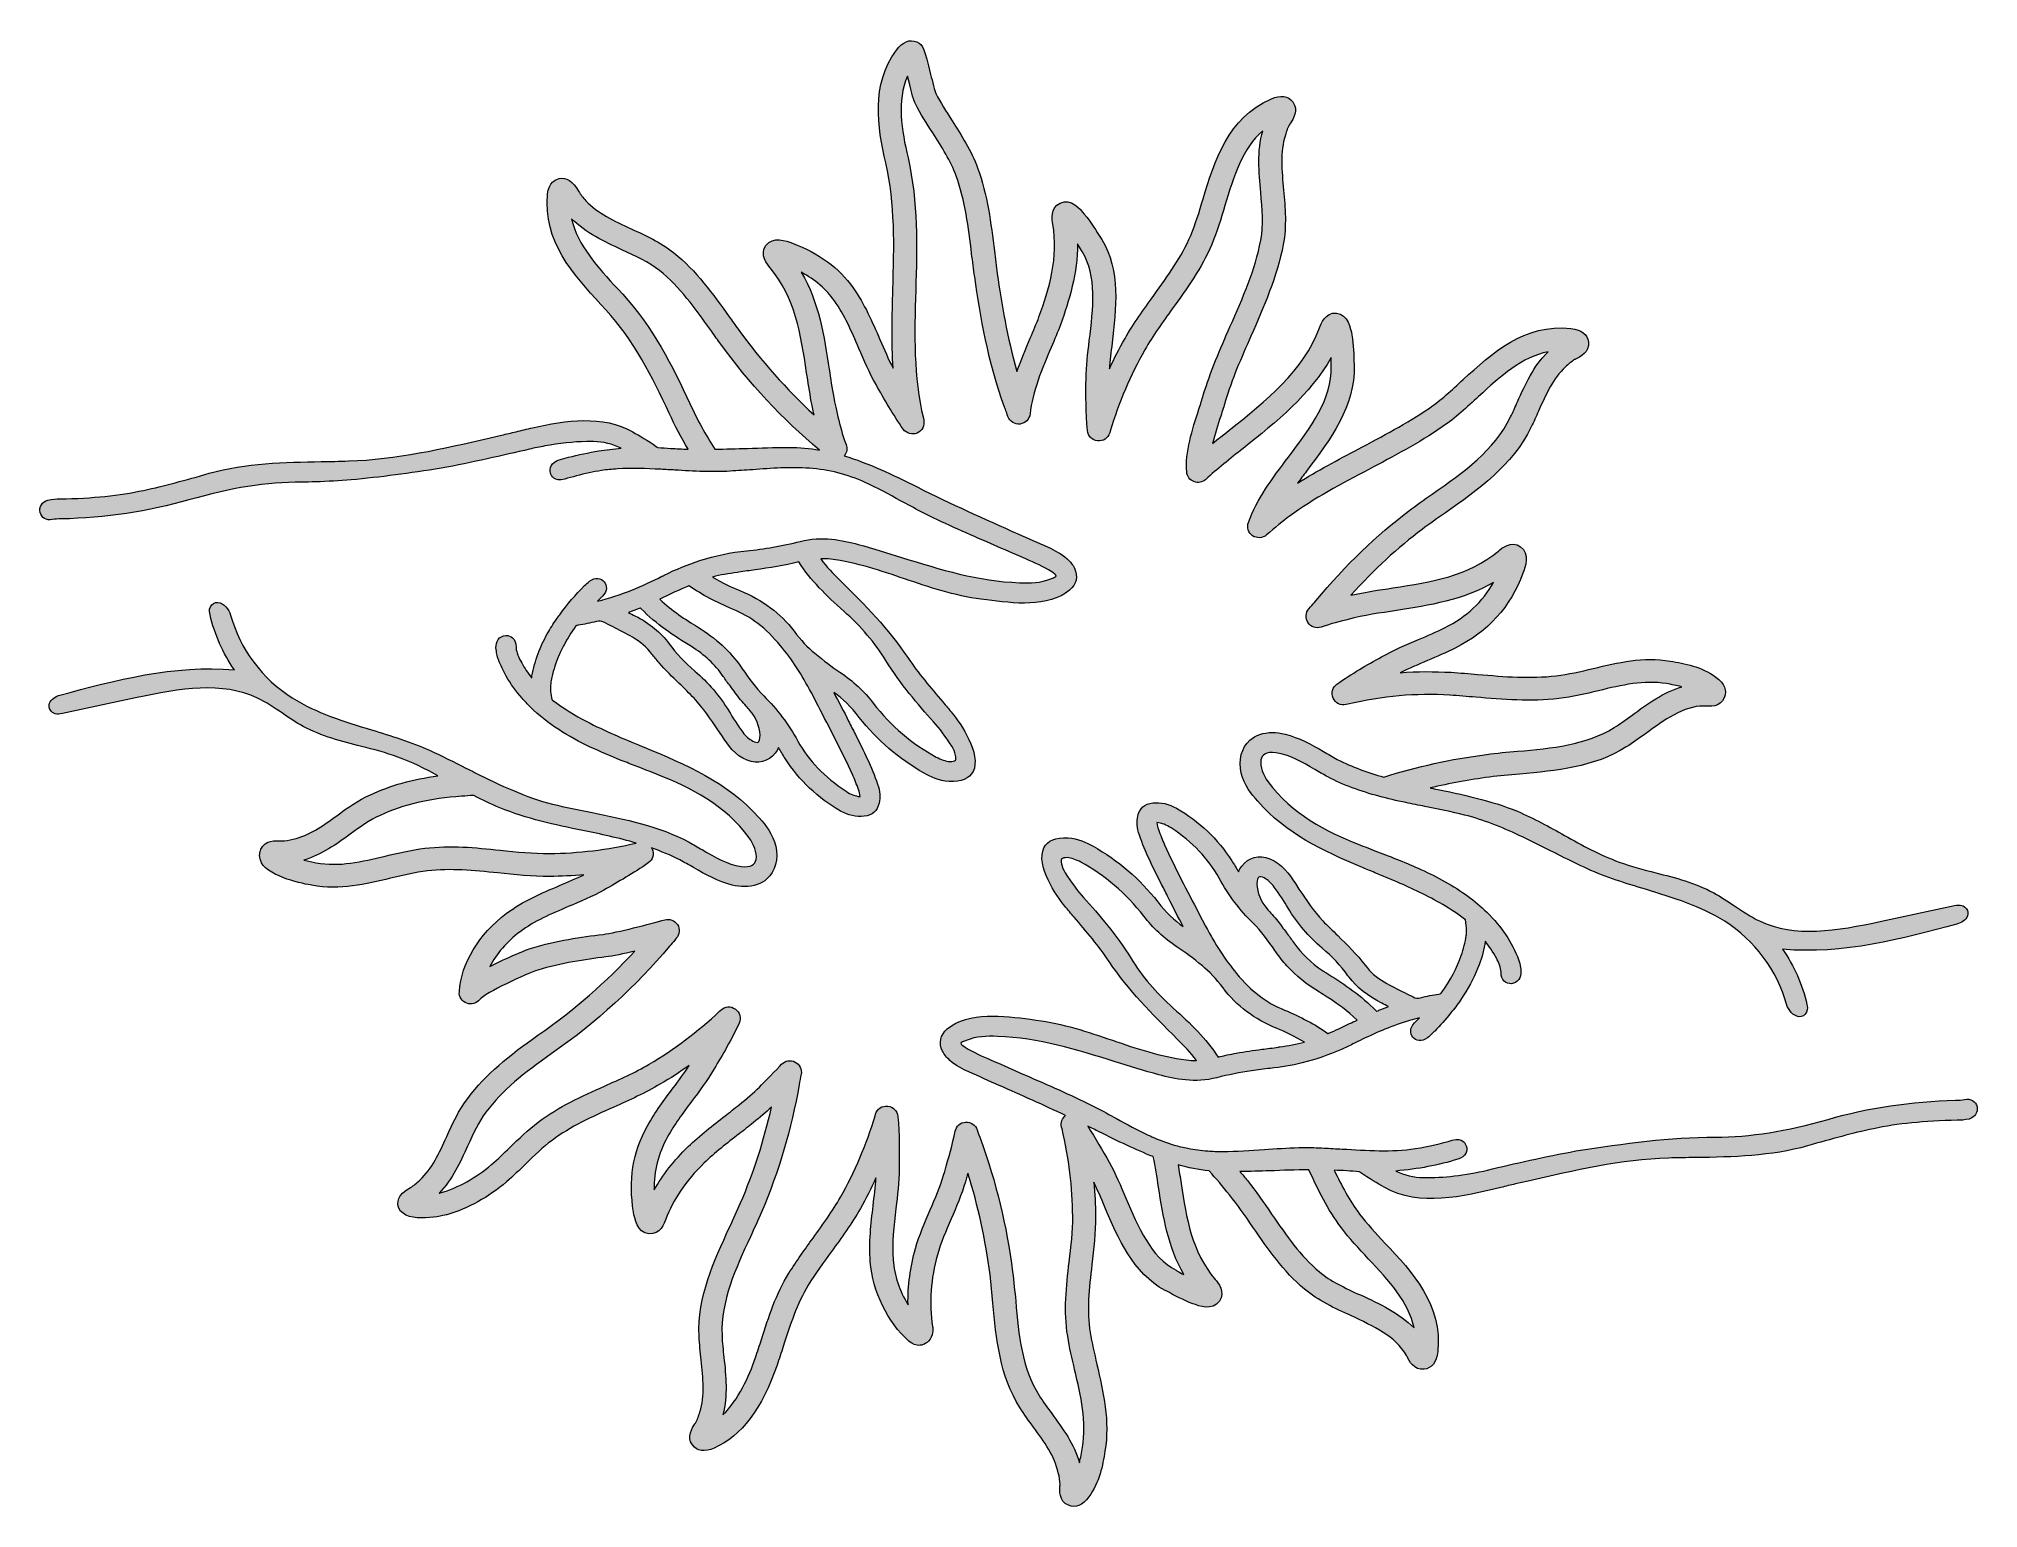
# Model space of a CAD drawing. Header units: inches. Extents: x 0 to 12, y -35.1 to -26.
import ezdxf

# ---------------------------------------------------------------- set-up
doc = ezdxf.new("R2010")
doc.units = ezdxf.units.IN
doc.header["$MEASUREMENT"] = 0
doc.layers.add('Layer 1', color=7, linetype='Continuous')

msp = doc.modelspace()

# ---------------------------------------------------------------- hatches: boundary and pattern name
at = {"layer": 'Layer 1', "true_color": 0xa16e58}
h = msp.add_hatch(color=35, dxfattribs=at)
h.dxf.hatch_style = 2
edge = h.paths.add_edge_path()
edge.add_spline(control_points=[(12.037, -32.63), (12.029, -32.596), (11.997, -32.577), (11.96, -32.585), (11.943, -32.589), (11.925, -32.589), (11.903, -32.59), (11.634, -32.596), (11.362, -32.636), (11.115, -32.708), (10.855, -32.782), (10.633, -32.818), (10.417, -32.818), (10.131, -32.818), (9.857, -32.857), (9.553, -32.904), (9.361, -32.939), (9.169, -32.983), (9.006, -33.022), (8.865, -33.055), (8.734, -33.071), (8.608, -33.068), (8.548, -33.068), (8.492, -33.054), (8.437, -33.028), (8.576, -33.016), (8.702, -32.992), (8.821, -32.955), (8.874, -32.939), (8.883, -32.902), (8.874, -32.873), (8.87, -32.86), (8.852, -32.818), (8.787, -32.837), (8.72, -32.856), (8.64, -32.877), (8.559, -32.889), (8.412, -32.911), (8.256, -32.901), (8.105, -32.892), (8.068, -32.89), (8.031, -32.888), (7.993, -32.886), (7.972, -32.885), (7.95, -32.884), (7.929, -32.883), (7.898, -32.882), (7.867, -32.882), (7.836, -32.883), (7.764, -32.885), (7.693, -32.89), (7.623, -32.895), (7.538, -32.901), (7.451, -32.907), (7.364, -32.907), (7.333, -32.907), (7.302, -32.906), (7.272, -32.904), (7.231, -32.901), (7.19, -32.895), (7.15, -32.887), (7.121, -32.882), (7.092, -32.875), (7.064, -32.867), (7.017, -32.853), (6.971, -32.836), (6.926, -32.816), (6.919, -32.812), (6.912, -32.809), (6.904, -32.805), (6.837, -32.774), (6.771, -32.738), (6.707, -32.703), (6.665, -32.68), (6.623, -32.657), (6.58, -32.635), (6.447, -32.566), (6.307, -32.506), (6.173, -32.447), (6.112, -32.421), (6.051, -32.394), (5.99, -32.367), (5.971, -32.358), (5.951, -32.35), (5.931, -32.341), (5.875, -32.317), (5.822, -32.295), (5.77, -32.261), (5.759, -32.254), (5.742, -32.243), (5.743, -32.235), (5.745, -32.231), (5.759, -32.226), (5.766, -32.223), (5.77, -32.222), (5.773, -32.22), (5.777, -32.219), (5.838, -32.193), (5.906, -32.192), (5.97, -32.194), (6.228, -32.204), (6.458, -32.276), (6.7, -32.351), (6.788, -32.379), (6.878, -32.407), (6.97, -32.432), (7.067, -32.458), (7.195, -32.485), (7.329, -32.45), (7.401, -32.432), (7.472, -32.418), (7.543, -32.407), (7.582, -32.401), (7.621, -32.396), (7.66, -32.392), (7.726, -32.386), (7.792, -32.375), (7.858, -32.358), (7.939, -32.338), (8.02, -32.31), (8.1, -32.275), (8.124, -32.264), (8.148, -32.253), (8.172, -32.241), (8.191, -32.231), (8.211, -32.222), (8.231, -32.212), (8.319, -32.169), (8.417, -32.127), (8.523, -32.096), (8.543, -32.091), (8.564, -32.085), (8.584, -32.08), (8.584, -32.08), (8.555, -32.109), (8.555, -32.109), (8.555, -32.109), (8.554, -32.11), (8.554, -32.11), (8.52, -32.144), (8.526, -32.178), (8.543, -32.199), (8.562, -32.222), (8.597, -32.232), (8.633, -32.203), (8.645, -32.194), (8.655, -32.185), (8.663, -32.176), (8.668, -32.171), (8.673, -32.166), (8.678, -32.161), (8.713, -32.126), (8.746, -32.089), (8.777, -32.051), (8.798, -32.024), (8.819, -31.997), (8.838, -31.969), (8.885, -31.901), (8.92, -31.835), (8.946, -31.769), (8.966, -31.721), (8.979, -31.673), (8.988, -31.624), (8.989, -31.618), (8.991, -31.611), (8.992, -31.605), (8.992, -31.605), (8.993, -31.606), (8.993, -31.607), (9.004, -31.622), (9.015, -31.637), (9.026, -31.652), (9.038, -31.67), (9.05, -31.689), (9.06, -31.709), (9.074, -31.737), (9.088, -31.766), (9.089, -31.797), (9.089, -31.821), (9.096, -31.84), (9.109, -31.853), (9.121, -31.863), (9.136, -31.869), (9.153, -31.868), (9.172, -31.866), (9.188, -31.857), (9.199, -31.842), (9.209, -31.829), (9.213, -31.811), (9.212, -31.791), (9.212, -31.783), (9.211, -31.776), (9.21, -31.769), (9.208, -31.75), (9.204, -31.734), (9.198, -31.718), (9.157, -31.612), (9.093, -31.516), (9.001, -31.425), (8.964, -31.389), (8.925, -31.356), (8.884, -31.326), (8.794, -31.26), (8.695, -31.207), (8.593, -31.16), (8.504, -31.12), (8.413, -31.084), (8.323, -31.05), (8.283, -31.034), (8.243, -31.019), (8.204, -31.003), (8.011, -30.926), (7.793, -30.819), (7.645, -30.615), (7.618, -30.578), (7.594, -30.522), (7.602, -30.481), (7.605, -30.465), (7.613, -30.453), (7.626, -30.445), (7.641, -30.435), (7.664, -30.433), (7.695, -30.437), (7.78, -30.45), (7.856, -30.494), (7.936, -30.541), (7.963, -30.557), (7.99, -30.573), (8.017, -30.587), (8.066, -30.613), (8.116, -30.635), (8.167, -30.654), (8.275, -30.695), (8.387, -30.722), (8.499, -30.746), (8.539, -30.754), (8.578, -30.762), (8.618, -30.77), (8.699, -30.786), (8.782, -30.803), (8.863, -30.823), (8.979, -30.852), (9.092, -30.898), (9.201, -30.949), (9.268, -30.98), (9.334, -31.013), (9.399, -31.046), (9.419, -31.056), (9.44, -31.067), (9.461, -31.077), (9.514, -31.104), (9.569, -31.131), (9.624, -31.156), (9.739, -31.209), (9.864, -31.247), (9.984, -31.283), (10.153, -31.335), (10.327, -31.388), (10.475, -31.481), (10.659, -31.598), (10.799, -31.785), (10.857, -31.995), (10.867, -32.03), (10.9, -32.069), (10.934, -32.072), (10.954, -32.074), (10.972, -32.064), (10.981, -32.044), (10.991, -32.026), (10.986, -32.007), (10.984, -31.996), (10.956, -31.874), (10.904, -31.757), (10.833, -31.654), (11.204, -31.689), (11.58, -31.588), (11.913, -31.499), (11.939, -31.492), (11.968, -31.474), (11.978, -31.448), (11.983, -31.433), (11.981, -31.418), (11.972, -31.404), (11.958, -31.383), (11.933, -31.376), (11.897, -31.384), (11.897, -31.384), (11.445, -31.481), (11.445, -31.481), (11.162, -31.542), (10.91, -31.583), (10.69, -31.479), (10.635, -31.454), (10.586, -31.42), (10.534, -31.385), (10.493, -31.358), (10.451, -31.329), (10.406, -31.305), (10.293, -31.243), (10.168, -31.211), (10.047, -31.181), (9.971, -31.161), (9.893, -31.141), (9.82, -31.114), (9.703, -31.072), (9.591, -31.01), (9.483, -30.949), (9.389, -30.897), (9.292, -30.843), (9.19, -30.8), (9.025, -30.732), (8.847, -30.695), (8.675, -30.66), (8.667, -30.658), (8.659, -30.657), (8.651, -30.655), (8.771, -30.627), (8.893, -30.604), (9.017, -30.588), (9.078, -30.58), (9.139, -30.575), (9.204, -30.569), (9.43, -30.549), (9.664, -30.528), (9.865, -30.401), (9.904, -30.376), (9.943, -30.348), (9.984, -30.319), (10.1, -30.235), (10.221, -30.147), (10.344, -30.148), (10.346, -30.148), (10.348, -30.148), (10.351, -30.148), (10.38, -30.151), (10.447, -30.156), (10.472, -30.096), (10.491, -30.051), (10.474, -30.009), (10.42, -29.969), (10.329, -29.902), (10.227, -29.885), (10.137, -29.87), (9.97, -29.841), (9.812, -29.879), (9.66, -29.915), (9.581, -29.934), (9.506, -29.951), (9.43, -29.96), (9.271, -29.98), (9.112, -29.966), (8.944, -29.952), (8.89, -29.947), (8.835, -29.943), (8.781, -29.939), (8.675, -29.933), (8.57, -29.933), (8.465, -29.942), (8.519, -29.915), (8.575, -29.891), (8.633, -29.866), (8.69, -29.842), (8.748, -29.817), (8.805, -29.789), (9.007, -29.689), (9.148, -29.533), (9.225, -29.325), (9.238, -29.289), (9.27, -29.203), (9.21, -29.161), (9.152, -29.12), (9.093, -29.171), (9.073, -29.188), (8.887, -29.344), (8.66, -29.379), (8.419, -29.416), (8.334, -29.429), (8.246, -29.442), (8.159, -29.461), (8.303, -29.302), (8.451, -29.165), (8.6, -29.054), (8.647, -29.019), (8.696, -28.984), (8.744, -28.951), (8.947, -28.808), (9.158, -28.661), (9.276, -28.419), (9.292, -28.387), (9.306, -28.353), (9.321, -28.321), (9.367, -28.217), (9.411, -28.118), (9.488, -28.047), (9.506, -28.031), (9.526, -28.013), (9.545, -28.002), (9.547, -28.001), (9.549, -28), (9.551, -27.999), (9.577, -27.986), (9.638, -27.957), (9.63, -27.893), (9.624, -27.845), (9.588, -27.817), (9.522, -27.809), (9.234, -27.777), (9.032, -27.963), (8.854, -28.126), (8.783, -28.192), (8.716, -28.254), (8.645, -28.302), (8.506, -28.397), (8.352, -28.478), (8.204, -28.557), (8.079, -28.623), (7.951, -28.69), (7.829, -28.767), (7.847, -28.743), (7.865, -28.718), (7.884, -28.693), (8.033, -28.495), (8.186, -28.29), (8.179, -28.039), (8.179, -28.039), (8.179, -28.032), (8.179, -28.032), (8.177, -27.973), (8.175, -27.912), (8.165, -27.849), (8.158, -27.811), (8.143, -27.721), (8.069, -27.714), (7.999, -27.708), (7.973, -27.782), (7.964, -27.806), (7.869, -28.069), (7.632, -28.258), (7.403, -28.441), (7.369, -28.468), (7.335, -28.495), (7.302, -28.522), (7.316, -28.465), (7.335, -28.405), (7.353, -28.352), (7.363, -28.32), (7.373, -28.29), (7.381, -28.262), (7.421, -28.126), (7.481, -27.989), (7.54, -27.856), (7.62, -27.675), (7.702, -27.487), (7.74, -27.289), (7.762, -27.175), (7.752, -27.062), (7.742, -26.953), (7.731, -26.832), (7.72, -26.717), (7.753, -26.611), (7.76, -26.588), (7.769, -26.562), (7.78, -26.543), (7.781, -26.541), (7.783, -26.539), (7.784, -26.537), (7.8, -26.513), (7.838, -26.458), (7.799, -26.406), (7.77, -26.367), (7.725, -26.361), (7.664, -26.388), (7.396, -26.505), (7.315, -26.772), (7.244, -27.007), (7.219, -27.088), (7.196, -27.164), (7.167, -27.233), (7.111, -27.365), (7.027, -27.481), (6.939, -27.604), (6.877, -27.689), (6.813, -27.777), (6.76, -27.872), (6.725, -27.932), (6.693, -27.995), (6.663, -28.059), (6.667, -28.009), (6.673, -27.955), (6.68, -27.899), (6.705, -27.689), (6.734, -27.45), (6.616, -27.258), (6.616, -27.258), (6.612, -27.252), (6.612, -27.252), (6.581, -27.202), (6.549, -27.15), (6.508, -27.101), (6.483, -27.071), (6.425, -27), (6.358, -27.032), (6.295, -27.061), (6.308, -27.138), (6.313, -27.164), (6.349, -27.365), (6.29, -27.567), (6.227, -27.737), (6.212, -27.778), (6.193, -27.823), (6.173, -27.87), (6.145, -27.935), (6.116, -28.005), (6.091, -28.076), (6.03, -27.865), (5.995, -27.655), (5.969, -27.47), (5.962, -27.423), (5.957, -27.376), (5.951, -27.329), (5.93, -27.159), (5.908, -26.982), (5.847, -26.815), (5.808, -26.707), (5.747, -26.613), (5.689, -26.522), (5.652, -26.464), (5.617, -26.41), (5.588, -26.354), (5.582, -26.341), (5.567, -26.277), (5.556, -26.235), (5.518, -26.079), (5.511, -26.051), (5.471, -26.034), (5.426, -26.015), (5.383, -26.032), (5.344, -26.086), (5.185, -26.301), (5.227, -26.559), (5.278, -26.784), (5.337, -27.04), (5.33, -27.296), (5.322, -27.568), (5.318, -27.728), (5.313, -27.892), (5.324, -28.056), (5.294, -27.999), (5.269, -27.939), (5.242, -27.877), (5.195, -27.769), (5.147, -27.658), (5.076, -27.557), (4.989, -27.434), (4.863, -27.342), (4.7, -27.281), (4.663, -27.267), (4.578, -27.235), (4.535, -27.296), (4.495, -27.353), (4.545, -27.413), (4.562, -27.433), (4.717, -27.617), (4.752, -27.843), (4.788, -28.083), (4.797, -28.141), (4.806, -28.202), (4.817, -28.261), (4.82, -28.282), (4.827, -28.311), (4.834, -28.344), (4.664, -28.187), (4.507, -28.01), (4.364, -27.814), (4.346, -27.789), (4.327, -27.763), (4.309, -27.737), (4.209, -27.597), (4.105, -27.451), (3.964, -27.339), (3.883, -27.275), (3.791, -27.233), (3.702, -27.192), (3.596, -27.143), (3.495, -27.097), (3.421, -27.018), (3.405, -27), (3.387, -26.979), (3.376, -26.959), (3.341, -26.898), (3.3, -26.871), (3.255, -26.881), (3.231, -26.886), (3.191, -26.905), (3.184, -26.976), (3.153, -27.268), (3.345, -27.476), (3.514, -27.66), (3.514, -27.66), (3.544, -27.693), (3.544, -27.693), (3.716, -27.881), (3.834, -28.112), (3.937, -28.334), (3.972, -28.411), (4.012, -28.485), (4.054, -28.557), (4.018, -28.556), (3.983, -28.554), (3.947, -28.552), (3.92, -28.55), (3.893, -28.548), (3.866, -28.546), (3.865, -28.545), (3.861, -28.543), (3.857, -28.54), (3.805, -28.504), (3.752, -28.473), (3.711, -28.45), (3.523, -28.344), (3.299, -28.377), (3.09, -28.424), (3.056, -28.432), (3.022, -28.441), (2.988, -28.449), (2.958, -28.456), (2.928, -28.463), (2.899, -28.47), (2.899, -28.47), (2.819, -28.488), (2.819, -28.488), (2.536, -28.554), (2.244, -28.621), (1.951, -28.63), (1.894, -28.632), (1.838, -28.633), (1.782, -28.634), (1.553, -28.638), (1.317, -28.641), (1.088, -28.706), (0.938, -28.749), (0.812, -28.784), (0.681, -28.812), (0.531, -28.844), (0.367, -28.861), (0.163, -28.865), (0.142, -28.865), (0.115, -28.866), (0.088, -28.873), (0.054, -28.881), (0.032, -28.915), (0.04, -28.948), (0.048, -28.982), (0.08, -29.001), (0.116, -28.993), (0.133, -28.989), (0.151, -28.989), (0.173, -28.989), (0.442, -28.983), (0.715, -28.942), (0.962, -28.871), (1.222, -28.796), (1.443, -28.761), (1.66, -28.761), (1.689, -28.761), (1.718, -28.76), (1.747, -28.759), (1.821, -28.757), (1.894, -28.753), (1.967, -28.747), (2.148, -28.731), (2.33, -28.705), (2.524, -28.675), (2.716, -28.639), (2.908, -28.595), (3.071, -28.557), (3.103, -28.549), (3.135, -28.543), (3.167, -28.537), (3.257, -28.52), (3.342, -28.511), (3.426, -28.51), (3.44, -28.51), (3.455, -28.51), (3.469, -28.51), (3.529, -28.511), (3.585, -28.524), (3.639, -28.551), (3.592, -28.555), (3.546, -28.561), (3.501, -28.568), (3.436, -28.578), (3.374, -28.591), (3.314, -28.607), (3.295, -28.612), (3.275, -28.617), (3.256, -28.623), (3.203, -28.639), (3.193, -28.676), (3.202, -28.705), (3.206, -28.719), (3.225, -28.761), (3.29, -28.742), (3.336, -28.729), (3.387, -28.715), (3.441, -28.703), (3.466, -28.698), (3.492, -28.693), (3.517, -28.689), (3.55, -28.684), (3.583, -28.681), (3.617, -28.679), (3.705, -28.674), (3.795, -28.677), (3.884, -28.681), (3.913, -28.683), (3.943, -28.685), (3.972, -28.686), (4.03, -28.69), (4.089, -28.694), (4.148, -28.695), (4.204, -28.697), (4.259, -28.696), (4.314, -28.693), (4.361, -28.69), (4.408, -28.687), (4.454, -28.684), (4.569, -28.675), (4.688, -28.667), (4.805, -28.675), (4.925, -28.683), (5.041, -28.713), (5.15, -28.763), (5.225, -28.797), (5.298, -28.837), (5.37, -28.876), (5.412, -28.899), (5.454, -28.922), (5.497, -28.944), (5.63, -29.012), (5.769, -29.073), (5.904, -29.131), (5.965, -29.158), (6.026, -29.184), (6.087, -29.212), (6.106, -29.22), (6.126, -29.229), (6.145, -29.237), (6.202, -29.261), (6.255, -29.284), (6.306, -29.317), (6.318, -29.325), (6.334, -29.336), (6.334, -29.344), (6.332, -29.347), (6.317, -29.353), (6.311, -29.355), (6.307, -29.357), (6.303, -29.358), (6.3, -29.36), (6.239, -29.386), (6.171, -29.387), (6.107, -29.384), (5.848, -29.374), (5.619, -29.303), (5.376, -29.227), (5.289, -29.2), (5.199, -29.172), (5.107, -29.147), (5.01, -29.12), (4.882, -29.094), (4.748, -29.128), (4.636, -29.156), (4.525, -29.176), (4.417, -29.186), (4.319, -29.195), (4.222, -29.216), (4.126, -29.247), (4.052, -29.271), (3.978, -29.301), (3.905, -29.337), (3.901, -29.34), (3.896, -29.342), (3.892, -29.344), (3.776, -29.402), (3.641, -29.463), (3.492, -29.498), (3.492, -29.498), (3.523, -29.468), (3.523, -29.468), (3.557, -29.435), (3.551, -29.4), (3.534, -29.379), (3.515, -29.356), (3.48, -29.346), (3.443, -29.375), (3.432, -29.384), (3.422, -29.394), (3.413, -29.402), (3.357, -29.457), (3.305, -29.518), (3.259, -29.582), (3.252, -29.591), (3.245, -29.6), (3.238, -29.61), (3.218, -29.64), (3.199, -29.67), (3.182, -29.7), (3.159, -29.741), (3.141, -29.781), (3.126, -29.822), (3.108, -29.868), (3.095, -29.915), (3.087, -29.961), (3.087, -29.965), (3.086, -29.97), (3.085, -29.974), (3.084, -29.973), (3.084, -29.972), (3.083, -29.972), (3.081, -29.968), (3.078, -29.965), (3.075, -29.961), (3.053, -29.931), (3.033, -29.901), (3.017, -29.869), (3.008, -29.853), (3, -29.836), (2.995, -29.819), (2.991, -29.807), (2.988, -29.794), (2.988, -29.782), (2.988, -29.757), (2.981, -29.738), (2.967, -29.726), (2.956, -29.715), (2.941, -29.71), (2.924, -29.711), (2.905, -29.712), (2.888, -29.721), (2.877, -29.736), (2.868, -29.75), (2.863, -29.768), (2.864, -29.787), (2.865, -29.802), (2.867, -29.815), (2.87, -29.827), (2.872, -29.839), (2.875, -29.85), (2.879, -29.86), (2.893, -29.896), (2.909, -29.93), (2.928, -29.963), (2.955, -30.011), (2.987, -30.056), (3.026, -30.1), (3.042, -30.118), (3.058, -30.136), (3.076, -30.153), (3.185, -30.26), (3.313, -30.338), (3.448, -30.402), (3.455, -30.405), (3.462, -30.408), (3.469, -30.411), (3.533, -30.441), (3.599, -30.468), (3.665, -30.494), (3.694, -30.506), (3.724, -30.517), (3.754, -30.529), (3.794, -30.544), (3.833, -30.56), (3.872, -30.575), (4.066, -30.653), (4.284, -30.759), (4.432, -30.964), (4.459, -31.001), (4.483, -31.057), (4.475, -31.098), (4.472, -31.114), (4.464, -31.125), (4.451, -31.133), (4.436, -31.143), (4.413, -31.146), (4.382, -31.141), (4.296, -31.129), (4.221, -31.084), (4.141, -31.037), (4.114, -31.022), (4.087, -31.006), (4.06, -30.991), (3.872, -30.891), (3.662, -30.849), (3.459, -30.808), (3.378, -30.792), (3.294, -30.775), (3.214, -30.755), (3.131, -30.735), (3.05, -30.705), (2.972, -30.672), (2.89, -30.638), (2.809, -30.599), (2.731, -30.559), (2.713, -30.55), (2.695, -30.541), (2.678, -30.532), (2.604, -30.495), (2.529, -30.457), (2.453, -30.422), (2.338, -30.37), (2.213, -30.332), (2.092, -30.295), (1.924, -30.244), (1.75, -30.191), (1.602, -30.097), (1.417, -29.981), (1.278, -29.794), (1.22, -29.584), (1.21, -29.549), (1.177, -29.51), (1.142, -29.506), (1.122, -29.505), (1.105, -29.515), (1.095, -29.534), (1.086, -29.553), (1.091, -29.572), (1.093, -29.582), (1.121, -29.704), (1.173, -29.821), (1.244, -29.924), (0.873, -29.89), (0.497, -29.99), (0.163, -30.08), (0.138, -30.087), (0.108, -30.105), (0.099, -30.13), (0.093, -30.145), (0.095, -30.161), (0.105, -30.174), (0.119, -30.196), (0.144, -30.202), (0.179, -30.195), (0.179, -30.195), (0.632, -30.097), (0.632, -30.097), (0.915, -30.037), (1.166, -29.995), (1.387, -30.099), (1.441, -30.125), (1.49, -30.158), (1.542, -30.193), (1.583, -30.221), (1.626, -30.25), (1.67, -30.274), (1.783, -30.335), (1.909, -30.367), (2.03, -30.398), (2.105, -30.417), (2.184, -30.437), (2.257, -30.464), (2.342, -30.495), (2.424, -30.536), (2.504, -30.58), (2.349, -30.601), (2.209, -30.64), (2.086, -30.697), (2.009, -30.732), (1.942, -30.78), (1.878, -30.827), (1.789, -30.891), (1.706, -30.951), (1.608, -30.973), (1.585, -30.978), (1.558, -30.984), (1.536, -30.983), (1.534, -30.983), (1.532, -30.983), (1.529, -30.983), (1.501, -30.981), (1.434, -30.976), (1.408, -31.034), (1.403, -31.047), (1.4, -31.06), (1.4, -31.073), (1.4, -31.088), (1.404, -31.104), (1.412, -31.119), (1.46, -31.208), (1.68, -31.251), (1.724, -31.258), (1.899, -31.29), (2.058, -31.252), (2.211, -31.215), (2.286, -31.197), (2.363, -31.179), (2.44, -31.169), (2.583, -31.152), (2.725, -31.166), (2.876, -31.182), (2.98, -31.193), (3.088, -31.204), (3.197, -31.203), (3.267, -31.203), (3.338, -31.199), (3.409, -31.193), (3.36, -31.217), (3.31, -31.238), (3.257, -31.26), (3.146, -31.307), (3.032, -31.355), (2.928, -31.433), (2.756, -31.563), (2.65, -31.739), (2.637, -31.917), (2.634, -31.949), (2.653, -31.979), (2.683, -31.989), (2.713, -32), (2.745, -31.99), (2.764, -31.965), (2.798, -31.926), (3.051, -31.805), (3.124, -31.783), (3.267, -31.74), (3.417, -31.718), (3.544, -31.702), (3.588, -31.697), (3.655, -31.683), (3.723, -31.666), (3.549, -31.856), (3.348, -32.031), (3.124, -32.187), (2.944, -32.313), (2.801, -32.428), (2.689, -32.578), (2.633, -32.652), (2.595, -32.735), (2.559, -32.815), (2.512, -32.917), (2.469, -33.014), (2.392, -33.084), (2.375, -33.101), (2.354, -33.119), (2.335, -33.13), (2.25, -33.176), (2.249, -33.225), (2.263, -33.258), (2.307, -33.363), (2.557, -33.3), (2.559, -33.299), (2.693, -33.26), (2.817, -33.191), (2.929, -33.095), (2.971, -33.059), (3.01, -33.021), (3.048, -32.984), (3.103, -32.931), (3.154, -32.881), (3.211, -32.838), (3.326, -32.752), (3.456, -32.693), (3.594, -32.632), (3.69, -32.589), (3.789, -32.544), (3.883, -32.489), (3.944, -32.454), (4.003, -32.415), (4.061, -32.374), (4.031, -32.421), (3.997, -32.466), (3.962, -32.513), (3.906, -32.587), (3.849, -32.664), (3.802, -32.749), (3.711, -32.913), (3.683, -33.088), (3.716, -33.282), (3.722, -33.321), (3.737, -33.411), (3.811, -33.417), (3.881, -33.424), (3.907, -33.35), (3.916, -33.326), (3.959, -33.207), (4.039, -33.09), (4.153, -32.978), (4.22, -32.914), (4.293, -32.857), (4.37, -32.798), (4.399, -32.775), (4.429, -32.752), (4.458, -32.728), (4.499, -32.696), (4.535, -32.665), (4.57, -32.633), (4.524, -32.838), (4.46, -33.037), (4.379, -33.226), (4.358, -33.275), (4.335, -33.324), (4.311, -33.376), (4.213, -33.587), (4.112, -33.806), (4.122, -34.051), (4.124, -34.101), (4.13, -34.151), (4.135, -34.199), (4.147, -34.312), (4.159, -34.419), (4.127, -34.521), (4.12, -34.544), (4.111, -34.57), (4.1, -34.589), (4.099, -34.59), (4.097, -34.592), (4.096, -34.594), (4.08, -34.618), (4.042, -34.674), (4.081, -34.725), (4.11, -34.764), (4.155, -34.77), (4.216, -34.744), (4.383, -34.671), (4.514, -34.498), (4.605, -34.23), (4.618, -34.192), (4.631, -34.153), (4.643, -34.114), (4.687, -33.979), (4.728, -33.851), (4.798, -33.736), (4.842, -33.664), (4.893, -33.594), (4.942, -33.526), (5.004, -33.442), (5.067, -33.354), (5.121, -33.26), (5.155, -33.199), (5.188, -33.136), (5.217, -33.071), (5.214, -33.128), (5.207, -33.184), (5.2, -33.243), (5.187, -33.355), (5.173, -33.47), (5.182, -33.589), (5.197, -33.774), (5.289, -33.963), (5.422, -34.083), (5.429, -34.088), (5.446, -34.103), (5.472, -34.107), (5.498, -34.111), (5.524, -34.102), (5.542, -34.083), (5.574, -34.051), (5.57, -34.005), (5.568, -33.992), (5.547, -33.845), (5.557, -33.692), (5.598, -33.548), (5.62, -33.472), (5.65, -33.401), (5.683, -33.325), (5.715, -33.251), (5.748, -33.174), (5.772, -33.094), (5.772, -33.094), (5.778, -33.07), (5.778, -33.07), (5.781, -33.061), (5.784, -33.051), (5.787, -33.042), (5.85, -33.243), (5.896, -33.454), (5.924, -33.67), (5.931, -33.728), (5.936, -33.785), (5.942, -33.846), (5.962, -34.067), (5.983, -34.294), (6.109, -34.493), (6.135, -34.536), (6.165, -34.576), (6.193, -34.615), (6.26, -34.706), (6.324, -34.793), (6.347, -34.898), (6.353, -34.922), (6.358, -34.949), (6.358, -34.97), (6.358, -34.972), (6.357, -34.974), (6.357, -34.977), (6.355, -35.005), (6.35, -35.072), (6.409, -35.098), (6.454, -35.117), (6.497, -35.099), (6.536, -35.046), (6.603, -34.955), (6.621, -34.853), (6.636, -34.763), (6.667, -34.577), (6.626, -34.399), (6.586, -34.226), (6.57, -34.158), (6.555, -34.093), (6.544, -34.028), (6.522, -33.894), (6.538, -33.755), (6.555, -33.608), (6.566, -33.51), (6.579, -33.409), (6.577, -33.309), (6.577, -33.239), (6.573, -33.168), (6.567, -33.098), (6.59, -33.146), (6.612, -33.197), (6.635, -33.251), (6.716, -33.443), (6.808, -33.66), (7.009, -33.768), (7.009, -33.768), (7.015, -33.771), (7.015, -33.771), (7.067, -33.799), (7.121, -33.828), (7.18, -33.85), (7.217, -33.864), (7.303, -33.896), (7.345, -33.835), (7.385, -33.778), (7.335, -33.718), (7.318, -33.699), (7.172, -33.526), (7.141, -33.322), (7.107, -33.106), (7.102, -33.068), (7.095, -33.029), (7.089, -32.99), (7.151, -33.007), (7.215, -33.02), (7.281, -33.027), (7.324, -33.075), (7.366, -33.124), (7.407, -33.176), (7.458, -33.238), (7.503, -33.305), (7.552, -33.375), (7.645, -33.51), (7.741, -33.65), (7.872, -33.76), (7.956, -33.831), (8.059, -33.878), (8.158, -33.924), (8.301, -33.99), (8.436, -34.052), (8.504, -34.171), (8.505, -34.173), (8.506, -34.175), (8.507, -34.177), (8.519, -34.203), (8.549, -34.264), (8.612, -34.256), (8.661, -34.25), (8.689, -34.214), (8.697, -34.147), (8.729, -33.857), (8.538, -33.654), (8.37, -33.474), (8.312, -33.413), (8.258, -33.354), (8.213, -33.295), (8.15, -33.211), (8.102, -33.12), (8.056, -33.023), (8.107, -33.025), (8.159, -33.028), (8.211, -33.033), (8.212, -33.033), (8.215, -33.035), (8.22, -33.039), (8.271, -33.074), (8.325, -33.105), (8.366, -33.129), (8.585, -33.252), (8.852, -33.187), (9.088, -33.13), (9.119, -33.122), (9.149, -33.115), (9.178, -33.108), (9.178, -33.108), (9.257, -33.09), (9.257, -33.09), (9.54, -33.025), (9.833, -32.957), (10.126, -32.948), (10.183, -32.946), (10.239, -32.945), (10.295, -32.945), (10.524, -32.941), (10.76, -32.937), (10.988, -32.872), (11.139, -32.829), (11.264, -32.794), (11.396, -32.766), (11.545, -32.734), (11.71, -32.718), (11.914, -32.714), (11.935, -32.714), (11.962, -32.712), (11.989, -32.706), (12.023, -32.697), (12.044, -32.663), (12.037, -32.63)], knot_values=[0, 0, 0, 0, 1, 1, 1, 2, 2, 2, 3, 3, 3, 4, 4, 4, 5, 5, 5, 6, 6, 6, 7, 7, 7, 8, 8, 8, 9, 9, 9, 10, 10, 10, 11, 11, 11, 12, 12, 12, 13, 13, 13, 14, 14, 14, 15, 15, 15, 16, 16, 16, 17, 17, 17, 18, 18, 18, 19, 19, 19, 20, 20, 20, 21, 21, 21, 22, 22, 22, 23, 23, 23, 24, 24, 24, 25, 25, 25, 26, 26, 26, 27, 27, 27, 28, 28, 28, 29, 29, 29, 30, 30, 30, 31, 31, 31, 32, 32, 32, 33, 33, 33, 34, 34, 34, 35, 35, 35, 36, 36, 36, 37, 37, 37, 38, 38, 38, 39, 39, 39, 40, 40, 40, 41, 41, 41, 42, 42, 42, 43, 43, 43, 44, 44, 44, 45, 45, 45, 46, 46, 46, 47, 47, 47, 48, 48, 48, 49, 49, 49, 50, 50, 50, 51, 51, 51, 52, 52, 52, 53, 53, 53, 54, 54, 54, 55, 55, 55, 56, 56, 56, 57, 57, 57, 58, 58, 58, 59, 59, 59, 60, 60, 60, 61, 61, 61, 62, 62, 62, 63, 63, 63, 64, 64, 64, 65, 65, 65, 66, 66, 66, 67, 67, 67, 68, 68, 68, 69, 69, 69, 70, 70, 70, 71, 71, 71, 72, 72, 72, 73, 73, 73, 74, 74, 74, 75, 75, 75, 76, 76, 76, 77, 77, 77, 78, 78, 78, 79, 79, 79, 80, 80, 80, 81, 81, 81, 82, 82, 82, 83, 83, 83, 84, 84, 84, 85, 85, 85, 86, 86, 86, 87, 87, 87, 88, 88, 88, 89, 89, 89, 90, 90, 90, 91, 91, 91, 92, 92, 92, 93, 93, 93, 94, 94, 94, 95, 95, 95, 96, 96, 96, 97, 97, 97, 98, 98, 98, 99, 99, 99, 100, 100, 100, 101, 101, 101, 102, 102, 102, 103, 103, 103, 104, 104, 104, 105, 105, 105, 106, 106, 106, 107, 107, 107, 108, 108, 108, 109, 109, 109, 110, 110, 110, 111, 111, 111, 112, 112, 112, 113, 113, 113, 114, 114, 114, 115, 115, 115, 116, 116, 116, 117, 117, 117, 118, 118, 118, 119, 119, 119, 120, 120, 120, 121, 121, 121, 122, 122, 122, 123, 123, 123, 124, 124, 124, 125, 125, 125, 126, 126, 126, 127, 127, 127, 128, 128, 128, 129, 129, 129, 130, 130, 130, 131, 131, 131, 132, 132, 132, 133, 133, 133, 134, 134, 134, 135, 135, 135, 136, 136, 136, 137, 137, 137, 138, 138, 138, 139, 139, 139, 140, 140, 140, 141, 141, 141, 142, 142, 142, 143, 143, 143, 144, 144, 144, 145, 145, 145, 146, 146, 146, 147, 147, 147, 148, 148, 148, 149, 149, 149, 150, 150, 150, 151, 151, 151, 152, 152, 152, 153, 153, 153, 154, 154, 154, 155, 155, 155, 156, 156, 156, 157, 157, 157, 158, 158, 158, 159, 159, 159, 160, 160, 160, 161, 161, 161, 162, 162, 162, 163, 163, 163, 164, 164, 164, 165, 165, 165, 166, 166, 166, 167, 167, 167, 168, 168, 168, 169, 169, 169, 170, 170, 170, 171, 171, 171, 172, 172, 172, 173, 173, 173, 174, 174, 174, 175, 175, 175, 176, 176, 176, 177, 177, 177, 178, 178, 178, 179, 179, 179, 180, 180, 180, 181, 181, 181, 182, 182, 182, 183, 183, 183, 184, 184, 184, 185, 185, 185, 186, 186, 186, 187, 187, 187, 188, 188, 188, 189, 189, 189, 190, 190, 190, 191, 191, 191, 192, 192, 192, 193, 193, 193, 194, 194, 194, 195, 195, 195, 196, 196, 196, 197, 197, 197, 198, 198, 198, 199, 199, 199, 200, 200, 200, 201, 201, 201, 202, 202, 202, 203, 203, 203, 204, 204, 204, 205, 205, 205, 206, 206, 206, 207, 207, 207, 208, 208, 208, 209, 209, 209, 210, 210, 210, 211, 211, 211, 212, 212, 212, 213, 213, 213, 214, 214, 214, 215, 215, 215, 216, 216, 216, 217, 217, 217, 218, 218, 218, 219, 219, 219, 220, 220, 220, 221, 221, 221, 222, 222, 222, 223, 223, 223, 224, 224, 224, 225, 225, 225, 226, 226, 226, 227, 227, 227, 228, 228, 228, 229, 229, 229, 230, 230, 230, 231, 231, 231, 232, 232, 232, 233, 233, 233, 234, 234, 234, 235, 235, 235, 236, 236, 236, 237, 237, 237, 238, 238, 238, 239, 239, 239, 240, 240, 240, 241, 241, 241, 242, 242, 242, 243, 243, 243, 244, 244, 244, 245, 245, 245, 246, 246, 246, 247, 247, 247, 248, 248, 248, 249, 249, 249, 250, 250, 250, 251, 251, 251, 252, 252, 252, 253, 253, 253, 254, 254, 254, 255, 255, 255, 256, 256, 256, 257, 257, 257, 258, 258, 258, 259, 259, 259, 260, 260, 260, 261, 261, 261, 262, 262, 262, 263, 263, 263, 264, 264, 264, 265, 265, 265, 266, 266, 266, 267, 267, 267, 268, 268, 268, 269, 269, 269, 270, 270, 270, 271, 271, 271, 272, 272, 272, 273, 273, 273, 274, 274, 274, 275, 275, 275, 276, 276, 276, 277, 277, 277, 278, 278, 278, 279, 279, 279, 280, 280, 280, 281, 281, 281, 282, 282, 282, 283, 283, 283, 284, 284, 284, 285, 285, 285, 286, 286, 286, 287, 287, 287, 288, 288, 288, 289, 289, 289, 290, 290, 290, 291, 291, 291, 292, 292, 292, 293, 293, 293, 294, 294, 294, 295, 295, 295, 296, 296, 296, 297, 297, 297, 298, 298, 298, 299, 299, 299, 300, 300, 300, 301, 301, 301, 302, 302, 302, 303, 303, 303, 304, 304, 304, 305, 305, 305, 306, 306, 306, 307, 307, 307, 308, 308, 308, 309, 309, 309, 310, 310, 310, 311, 311, 311, 312, 312, 312, 313, 313, 313, 314, 314, 314, 315, 315, 315, 316, 316, 316, 317, 317, 317, 318, 318, 318, 319, 319, 319, 320, 320, 320, 321, 321, 321, 322, 322, 322, 323, 323, 323, 324, 324, 324, 325, 325, 325, 326, 326, 326, 327, 327, 327, 328, 328, 328, 329, 329, 329, 330, 330, 330, 331, 331, 331, 332, 332, 332, 333, 333, 333, 334, 334, 334, 335, 335, 335, 336, 336, 336, 337, 337, 337, 338, 338, 338, 339, 339, 339, 340, 340, 340, 341, 341, 341, 342, 342, 342, 343, 343, 343, 344, 344, 344, 345, 345, 345, 346, 346, 346, 347, 347, 347, 348, 348, 348, 349, 349, 349, 350, 350, 350, 351, 351, 351, 352, 352, 352, 353, 353, 353, 354, 354, 354, 355, 355, 355, 356, 356, 356, 357, 357, 357, 358, 358, 358, 359, 359, 359, 360, 360, 360, 361, 361, 361, 362, 362, 362, 363, 363, 363, 364, 364, 364, 365, 365, 365, 366, 366, 366, 367, 367, 367, 368, 368, 368, 369, 369, 369, 370, 370, 370, 371, 371, 371, 372, 372, 372, 373, 373, 373, 374, 374, 374, 375, 375, 375, 376, 376, 376, 377, 377, 377, 378, 378, 378, 379, 379, 379, 380, 380, 380, 381, 381, 381, 382, 382, 382, 383, 383, 383, 384, 384, 384, 385, 385, 385, 386, 386, 386, 387, 387, 387, 388, 388, 388, 389, 389, 389, 390, 390, 390, 391, 391, 391, 392, 392, 392, 393, 393, 393, 394, 394, 394, 395, 395, 395, 396, 396, 396, 397, 397, 397, 398, 398, 398, 399, 399, 399, 400, 400, 400, 401, 401, 401, 402, 402, 402, 403, 403, 403, 404, 404, 404, 405, 405, 405, 406, 406, 406, 407, 407, 407, 408, 408, 408, 409, 409, 409, 410, 410, 410, 411, 411, 411, 412, 412, 412, 413, 413, 413, 414, 414, 414, 415, 415, 415, 416, 416, 416, 417, 417, 417, 418, 418, 418, 419, 419, 419, 420, 420, 420, 421, 421, 421, 422, 422, 422, 423, 423, 423, 424, 424, 424, 425, 425, 425, 426, 426, 426, 427, 427, 427, 428, 428, 428, 429, 429, 429, 430, 430, 430, 431, 431, 431, 432, 432, 432, 433, 433, 433, 434, 434, 434, 435, 435, 435, 436, 436, 436, 437, 437, 437, 438, 438, 438, 439, 439, 439, 439], degree=3, periodic=1)
edge = h.paths.add_edge_path()
edge.add_spline(control_points=[(7.718, -32.259), (7.718, -32.259), (7.715, -32.259), (7.715, -32.259), (7.715, -32.259), (7.708, -32.261), (7.708, -32.261), (7.675, -32.266), (7.641, -32.27), (7.607, -32.274), (7.555, -32.281), (7.503, -32.288), (7.449, -32.298), (7.412, -32.305), (7.374, -32.313), (7.336, -32.323), (7.263, -32.206), (7.167, -32.116), (7.059, -32.019), (6.951, -31.922), (6.865, -31.822), (6.798, -31.712), (6.708, -31.567), (6.599, -31.44), (6.503, -31.334), (6.465, -31.291), (6.428, -31.241), (6.39, -31.182), (6.379, -31.165), (6.371, -31.146), (6.366, -31.125), (6.363, -31.111), (6.363, -31.101), (6.367, -31.096), (6.372, -31.09), (6.386, -31.086), (6.402, -31.087), (6.427, -31.089), (6.457, -31.099), (6.486, -31.115), (6.635, -31.195), (6.766, -31.307), (6.876, -31.449), (6.932, -31.522), (7, -31.585), (7.083, -31.641), (7.132, -31.673), (7.183, -31.711), (7.239, -31.757), (7.283, -31.793), (7.325, -31.838), (7.367, -31.894), (7.451, -32.006), (7.561, -32.088), (7.702, -32.145), (7.755, -32.167), (7.808, -32.193), (7.872, -32.23), (7.822, -32.243), (7.771, -32.251), (7.718, -32.259)], knot_values=[0, 0, 0, 0, 1, 1, 1, 2, 2, 2, 3, 3, 3, 4, 4, 4, 5, 5, 5, 6, 6, 6, 7, 7, 7, 8, 8, 8, 9, 9, 9, 10, 10, 10, 11, 11, 11, 12, 12, 12, 13, 13, 13, 14, 14, 14, 15, 15, 15, 16, 16, 16, 17, 17, 17, 18, 18, 18, 19, 19, 19, 20, 20, 20, 20], degree=3, periodic=1)
edge = h.paths.add_edge_path()
edge.add_spline(control_points=[(8.151, -32.115), (8.104, -32.138), (8.062, -32.157), (8.022, -32.174), (8.019, -32.175), (8.018, -32.175), (8.018, -32.176), (8.017, -32.176), (8.017, -32.176), (8.017, -32.176), (7.937, -32.12), (7.846, -32.071), (7.747, -32.031), (7.635, -31.985), (7.541, -31.914), (7.451, -31.805), (7.381, -31.72), (7.318, -31.624), (7.259, -31.511), (7.259, -31.511), (7.218, -31.432), (7.218, -31.432), (7.145, -31.294), (7.07, -31.151), (7.005, -31.007), (6.991, -30.977), (6.98, -30.947), (6.967, -30.913), (6.962, -30.9), (6.959, -30.887), (6.958, -30.87), (6.988, -30.873), (7.017, -30.884), (7.045, -30.902), (7.179, -30.991), (7.277, -31.093), (7.343, -31.214), (7.4, -31.319), (7.472, -31.413), (7.554, -31.493), (7.605, -31.543), (7.647, -31.603), (7.688, -31.662), (7.688, -31.662), (7.694, -31.671), (7.694, -31.671), (7.715, -31.701), (7.738, -31.73), (7.763, -31.757), (7.819, -31.819), (7.885, -31.873), (7.964, -31.92), (7.98, -31.93), (7.996, -31.94), (8.013, -31.951), (8.074, -31.99), (8.139, -32.036), (8.198, -32.093), (8.182, -32.101), (8.166, -32.108), (8.151, -32.115)], knot_values=[0, 0, 0, 0, 1, 1, 1, 2, 2, 2, 3, 3, 3, 4, 4, 4, 5, 5, 5, 6, 6, 6, 7, 7, 7, 8, 8, 8, 9, 9, 9, 10, 10, 10, 11, 11, 11, 12, 12, 12, 13, 13, 13, 14, 14, 14, 15, 15, 15, 16, 16, 16, 17, 17, 17, 18, 18, 18, 19, 19, 19, 20, 20, 20, 20], degree=3, periodic=1)
edge = h.paths.add_edge_path()
edge.add_spline(control_points=[(8.338, -32.03), (8.334, -32.032), (8.331, -32.033), (8.327, -32.035), (8.32, -32.038), (8.318, -32.038), (8.318, -32.038), (8.318, -32.038), (8.317, -32.037), (8.314, -32.034), (8.308, -32.028), (8.302, -32.022), (8.296, -32.017), (8.206, -31.928), (8.102, -31.86), (8.003, -31.799), (7.996, -31.795), (7.99, -31.791), (7.984, -31.787), (7.912, -31.739), (7.852, -31.681), (7.806, -31.614), (7.791, -31.594), (7.776, -31.574), (7.761, -31.553), (7.751, -31.54), (7.741, -31.526), (7.731, -31.513), (7.71, -31.483), (7.686, -31.456), (7.663, -31.43), (7.655, -31.421), (7.647, -31.412), (7.64, -31.403), (7.602, -31.359), (7.579, -31.304), (7.576, -31.25), (7.577, -31.224), (7.583, -31.211), (7.589, -31.207), (7.595, -31.204), (7.607, -31.206), (7.621, -31.213), (7.621, -31.213), (7.621, -31.213), (7.621, -31.213), (7.645, -31.225), (7.665, -31.243), (7.684, -31.269), (7.717, -31.312), (7.746, -31.359), (7.77, -31.4), (7.827, -31.493), (7.898, -31.577), (7.982, -31.648), (8.043, -31.699), (8.096, -31.756), (8.141, -31.818), (8.144, -31.821), (8.146, -31.824), (8.148, -31.827), (8.198, -31.892), (8.263, -31.944), (8.351, -31.989), (8.365, -31.996), (8.379, -32.003), (8.392, -32.009), (8.374, -32.016), (8.356, -32.023), (8.338, -32.03)], knot_values=[0, 0, 0, 0, 1, 1, 1, 2, 2, 2, 3, 3, 3, 4, 4, 4, 5, 5, 5, 6, 6, 6, 7, 7, 7, 8, 8, 8, 9, 9, 9, 10, 10, 10, 11, 11, 11, 12, 12, 12, 13, 13, 13, 14, 14, 14, 15, 15, 15, 16, 16, 16, 17, 17, 17, 18, 18, 18, 19, 19, 19, 20, 20, 20, 21, 21, 21, 22, 22, 22, 23, 23, 23, 23], degree=3, periodic=1)
edge = h.paths.add_edge_path()
edge.add_spline(control_points=[(4.68, -28.546), (4.678, -28.546), (4.675, -28.546), (4.672, -28.546), (4.588, -28.546), (4.503, -28.549), (4.421, -28.552), (4.353, -28.554), (4.286, -28.556), (4.22, -28.557), (4.163, -28.468), (4.111, -28.375), (4.065, -28.274), (3.958, -28.042), (3.834, -27.799), (3.649, -27.597), (3.649, -27.597), (3.618, -27.564), (3.618, -27.564), (3.495, -27.43), (3.369, -27.293), (3.332, -27.129), (3.423, -27.22), (3.535, -27.271), (3.643, -27.321), (3.728, -27.36), (3.809, -27.396), (3.876, -27.45), (4.002, -27.55), (4.099, -27.687), (4.194, -27.819), (4.212, -27.845), (4.231, -27.872), (4.25, -27.898), (4.433, -28.149), (4.641, -28.373), (4.867, -28.562), (4.807, -28.551), (4.745, -28.546), (4.68, -28.546)], knot_values=[0, 0, 0, 0, 1, 1, 1, 2, 2, 2, 3, 3, 3, 4, 4, 4, 5, 5, 5, 6, 6, 6, 7, 7, 7, 8, 8, 8, 9, 9, 9, 10, 10, 10, 11, 11, 11, 12, 12, 12, 13, 13, 13, 13], degree=3, periodic=1)
edge = h.paths.add_edge_path()
edge.add_spline(control_points=[(4.359, -29.32), (4.359, -29.32), (4.369, -29.318), (4.369, -29.318), (4.402, -29.313), (4.436, -29.309), (4.469, -29.304), (4.558, -29.292), (4.65, -29.28), (4.74, -29.255), (4.813, -29.372), (4.909, -29.462), (5.018, -29.56), (5.126, -29.656), (5.211, -29.757), (5.279, -29.866), (5.369, -30.011), (5.478, -30.139), (5.573, -30.245), (5.612, -30.288), (5.649, -30.337), (5.687, -30.397), (5.698, -30.414), (5.706, -30.432), (5.711, -30.454), (5.714, -30.467), (5.714, -30.478), (5.71, -30.483), (5.705, -30.489), (5.691, -30.492), (5.675, -30.492), (5.649, -30.489), (5.62, -30.479), (5.591, -30.464), (5.442, -30.384), (5.31, -30.271), (5.201, -30.13), (5.145, -30.057), (5.077, -29.994), (4.994, -29.938), (4.945, -29.905), (4.894, -29.867), (4.838, -29.821), (4.794, -29.785), (4.752, -29.74), (4.71, -29.684), (4.626, -29.573), (4.516, -29.491), (4.374, -29.433), (4.322, -29.412), (4.269, -29.385), (4.205, -29.349), (4.254, -29.335), (4.305, -29.328), (4.359, -29.32)], knot_values=[0, 0, 0, 0, 1, 1, 1, 2, 2, 2, 3, 3, 3, 4, 4, 4, 5, 5, 5, 6, 6, 6, 7, 7, 7, 8, 8, 8, 9, 9, 9, 10, 10, 10, 11, 11, 11, 12, 12, 12, 13, 13, 13, 14, 14, 14, 15, 15, 15, 16, 16, 16, 17, 17, 17, 18, 18, 18, 18], degree=3, periodic=1)
edge = h.paths.add_edge_path()
edge.add_spline(control_points=[(4.055, -29.405), (4.057, -29.404), (4.059, -29.403), (4.059, -29.403), (4.14, -29.459), (4.231, -29.507), (4.329, -29.547), (4.442, -29.593), (4.536, -29.665), (4.626, -29.774), (4.696, -29.858), (4.758, -29.954), (4.818, -30.067), (4.818, -30.067), (4.859, -30.146), (4.859, -30.146), (4.931, -30.285), (5.006, -30.427), (5.072, -30.572), (5.085, -30.601), (5.097, -30.632), (5.11, -30.665), (5.115, -30.679), (5.118, -30.692), (5.119, -30.709), (5.089, -30.705), (5.06, -30.695), (5.032, -30.676), (4.898, -30.587), (4.8, -30.485), (4.734, -30.365), (4.676, -30.26), (4.605, -30.166), (4.522, -30.085), (4.472, -30.036), (4.43, -29.975), (4.389, -29.917), (4.389, -29.917), (4.383, -29.907), (4.383, -29.907), (4.314, -29.808), (4.226, -29.727), (4.113, -29.658), (4.039, -29.613), (3.954, -29.558), (3.879, -29.486), (3.946, -29.453), (4.002, -29.427), (4.055, -29.405)], knot_values=[0, 0, 0, 0, 1, 1, 1, 2, 2, 2, 3, 3, 3, 4, 4, 4, 5, 5, 5, 6, 6, 6, 7, 7, 7, 8, 8, 8, 9, 9, 9, 10, 10, 10, 11, 11, 11, 12, 12, 12, 13, 13, 13, 14, 14, 14, 15, 15, 15, 16, 16, 16, 16], degree=3, periodic=1)
edge = h.paths.add_edge_path()
edge.add_spline(control_points=[(3.75, -29.544), (3.756, -29.541), (3.758, -29.541), (3.758, -29.541), (3.758, -29.541), (3.76, -29.542), (3.763, -29.545), (3.857, -29.642), (3.968, -29.714), (4.074, -29.78), (4.155, -29.829), (4.221, -29.891), (4.271, -29.964), (4.285, -29.985), (4.3, -30.005), (4.316, -30.025), (4.326, -30.039), (4.336, -30.052), (4.346, -30.066), (4.367, -30.095), (4.391, -30.123), (4.414, -30.149), (4.422, -30.158), (4.43, -30.167), (4.437, -30.175), (4.475, -30.219), (4.497, -30.274), (4.5, -30.328), (4.5, -30.354), (4.493, -30.368), (4.487, -30.371), (4.481, -30.375), (4.47, -30.372), (4.455, -30.365), (4.455, -30.365), (4.455, -30.365), (4.455, -30.365), (4.432, -30.353), (4.411, -30.335), (4.393, -30.31), (4.36, -30.266), (4.331, -30.219), (4.306, -30.178), (4.25, -30.085), (4.179, -30.002), (4.095, -29.931), (4.034, -29.88), (3.98, -29.822), (3.935, -29.761), (3.885, -29.691), (3.818, -29.637), (3.725, -29.589), (3.712, -29.583), (3.698, -29.576), (3.684, -29.569), (3.706, -29.561), (3.728, -29.553), (3.75, -29.544)], knot_values=[0, 0, 0, 0, 1, 1, 1, 2, 2, 2, 3, 3, 3, 4, 4, 4, 5, 5, 5, 6, 6, 6, 7, 7, 7, 8, 8, 8, 9, 9, 9, 10, 10, 10, 11, 11, 11, 12, 12, 12, 13, 13, 13, 14, 14, 14, 15, 15, 15, 16, 16, 16, 17, 17, 17, 18, 18, 18, 19, 19, 19, 19], degree=3, periodic=1)
edge = h.paths.add_edge_path()
edge.add_spline(control_points=[(3.196, -31.061), (3.095, -31.062), (2.991, -31.051), (2.89, -31.041), (2.738, -31.025), (2.582, -31.009), (2.423, -31.029), (2.338, -31.039), (2.257, -31.059), (2.178, -31.077), (2.032, -31.112), (1.895, -31.145), (1.749, -31.119), (1.727, -31.115), (1.701, -31.109), (1.674, -31.102), (1.784, -31.069), (1.874, -31.005), (1.96, -30.942), (2.023, -30.897), (2.081, -30.855), (2.146, -30.825), (2.288, -30.759), (2.459, -30.719), (2.652, -30.707), (2.677, -30.706), (2.701, -30.703), (2.726, -30.701), (2.778, -30.729), (2.832, -30.755), (2.887, -30.778), (3.052, -30.846), (3.23, -30.883), (3.402, -30.919), (3.512, -30.941), (3.624, -30.965), (3.733, -30.997), (3.554, -31.038), (3.374, -31.06), (3.196, -31.061)], knot_values=[0, 0, 0, 0, 1, 1, 1, 2, 2, 2, 3, 3, 3, 4, 4, 4, 5, 5, 5, 6, 6, 6, 7, 7, 7, 8, 8, 8, 9, 9, 9, 10, 10, 10, 11, 11, 11, 12, 12, 12, 13, 13, 13, 13], degree=3, periodic=1)
edge = h.paths.add_edge_path()
edge.add_spline(control_points=[(6.496, -34.739), (6.491, -34.771), (6.485, -34.804), (6.478, -34.836), (6.444, -34.717), (6.374, -34.623), (6.307, -34.531), (6.279, -34.492), (6.252, -34.456), (6.228, -34.418), (6.12, -34.248), (6.102, -34.046), (6.083, -33.833), (6.077, -33.774), (6.072, -33.712), (6.064, -33.652), (6.027, -33.368), (5.961, -33.092), (5.866, -32.834), (5.858, -32.814), (5.851, -32.793), (5.844, -32.773), (5.834, -32.743), (5.805, -32.723), (5.773, -32.725), (5.741, -32.727), (5.714, -32.75), (5.708, -32.782), (5.691, -32.864), (5.668, -32.945), (5.643, -33.03), (5.643, -33.03), (5.636, -33.054), (5.636, -33.054), (5.614, -33.126), (5.585, -33.196), (5.553, -33.269), (5.52, -33.346), (5.486, -33.425), (5.462, -33.509), (5.43, -33.621), (5.414, -33.739), (5.416, -33.856), (5.364, -33.772), (5.331, -33.674), (5.324, -33.578), (5.316, -33.473), (5.328, -33.37), (5.341, -33.26), (5.35, -33.18), (5.36, -33.097), (5.361, -33.013), (5.363, -32.91), (5.363, -32.8), (5.353, -32.69), (5.35, -32.656), (5.324, -32.629), (5.29, -32.626), (5.256, -32.622), (5.225, -32.643), (5.215, -32.676), (5.215, -32.676), (5.212, -32.686), (5.212, -32.686), (5.158, -32.864), (5.086, -33.034), (4.998, -33.19), (4.948, -33.277), (4.889, -33.358), (4.828, -33.443), (4.777, -33.513), (4.725, -33.586), (4.678, -33.661), (4.598, -33.791), (4.552, -33.933), (4.509, -34.071), (4.496, -34.109), (4.484, -34.147), (4.471, -34.184), (4.431, -34.302), (4.366, -34.445), (4.269, -34.539), (4.301, -34.417), (4.288, -34.298), (4.276, -34.183), (4.27, -34.136), (4.266, -34.091), (4.264, -34.046), (4.255, -33.834), (4.349, -33.631), (4.44, -33.435), (4.463, -33.385), (4.487, -33.333), (4.509, -33.282), (4.616, -33.032), (4.694, -32.767), (4.742, -32.493), (4.745, -32.472), (4.749, -32.451), (4.754, -32.429), (4.76, -32.398), (4.745, -32.367), (4.717, -32.353), (4.688, -32.338), (4.654, -32.344), (4.633, -32.367), (4.601, -32.4), (4.527, -32.478), (4.496, -32.508), (4.458, -32.545), (4.416, -32.581), (4.37, -32.618), (4.341, -32.641), (4.312, -32.663), (4.283, -32.686), (4.206, -32.745), (4.127, -32.807), (4.054, -32.877), (3.966, -32.963), (3.896, -33.053), (3.844, -33.145), (3.841, -33.028), (3.868, -32.922), (3.926, -32.817), (3.968, -32.741), (4.02, -32.671), (4.075, -32.598), (4.123, -32.533), (4.173, -32.467), (4.215, -32.396), (4.268, -32.308), (4.323, -32.213), (4.37, -32.112), (4.384, -32.081), (4.375, -32.045), (4.347, -32.025), (4.319, -32.005), (4.282, -32.007), (4.257, -32.031), (4.257, -32.031), (4.249, -32.038), (4.249, -32.038), (4.114, -32.165), (3.967, -32.276), (3.812, -32.367), (3.725, -32.418), (3.629, -32.461), (3.536, -32.502), (3.397, -32.565), (3.253, -32.629), (3.126, -32.725), (3.062, -32.773), (3.005, -32.829), (2.95, -32.882), (2.911, -32.92), (2.875, -32.955), (2.836, -32.988), (2.74, -33.071), (2.633, -33.13), (2.519, -33.164), (2.517, -33.164), (2.515, -33.165), (2.512, -33.165), (2.594, -33.079), (2.642, -32.975), (2.688, -32.874), (2.723, -32.797), (2.756, -32.725), (2.802, -32.663), (2.903, -32.528), (3.036, -32.421), (3.206, -32.303), (3.486, -32.107), (3.732, -31.883), (3.938, -31.636), (3.949, -31.623), (3.96, -31.611), (3.971, -31.598), (3.971, -31.598), (3.981, -31.586), (3.981, -31.586), (4.002, -31.563), (4.005, -31.528), (3.988, -31.502), (3.971, -31.475), (3.939, -31.463), (3.909, -31.472), (3.82, -31.497), (3.61, -31.552), (3.527, -31.562), (3.394, -31.578), (3.237, -31.601), (3.083, -31.647), (3.057, -31.655), (2.935, -31.705), (2.826, -31.761), (2.867, -31.682), (2.931, -31.608), (3.013, -31.546), (3.103, -31.479), (3.205, -31.436), (3.312, -31.39), (3.385, -31.36), (3.46, -31.328), (3.532, -31.288), (3.621, -31.238), (3.716, -31.183), (3.807, -31.12), (3.835, -31.1), (3.845, -31.064), (3.831, -31.033), (3.83, -31.031), (3.829, -31.029), (3.828, -31.027), (3.887, -31.048), (3.946, -31.072), (4.002, -31.101), (4.03, -31.116), (4.059, -31.132), (4.087, -31.148), (4.162, -31.191), (4.239, -31.236), (4.326, -31.257), (4.353, -31.263), (4.379, -31.266), (4.403, -31.266), (4.459, -31.266), (4.508, -31.25), (4.542, -31.219), (4.594, -31.173), (4.616, -31.093), (4.597, -31.016), (4.579, -30.943), (4.533, -30.884), (4.495, -30.841), (4.299, -30.618), (4.036, -30.508), (3.781, -30.403), (3.777, -30.401), (3.773, -30.4), (3.769, -30.398), (3.655, -30.351), (3.537, -30.302), (3.426, -30.244), (3.352, -30.205), (3.282, -30.162), (3.215, -30.112), (3.213, -30.11), (3.209, -30.108), (3.209, -30.108), (3.203, -30.074), (3.198, -30.04), (3.203, -30.009), (3.205, -29.995), (3.207, -29.982), (3.21, -29.969), (3.22, -29.923), (3.235, -29.877), (3.255, -29.831), (3.264, -29.81), (3.274, -29.789), (3.286, -29.768), (3.306, -29.73), (3.33, -29.691), (3.359, -29.652), (3.36, -29.65), (3.361, -29.65), (3.362, -29.649), (3.363, -29.649), (3.364, -29.648), (3.366, -29.648), (3.366, -29.648), (3.373, -29.647), (3.373, -29.647), (3.41, -29.641), (3.449, -29.634), (3.486, -29.624), (3.503, -29.619), (3.516, -29.62), (3.531, -29.628), (3.549, -29.637), (3.567, -29.647), (3.585, -29.656), (3.626, -29.677), (3.669, -29.699), (3.71, -29.722), (3.759, -29.75), (3.798, -29.784), (3.83, -29.826), (3.836, -29.834), (3.843, -29.842), (3.85, -29.851), (3.858, -29.861), (3.866, -29.871), (3.874, -29.88), (3.914, -29.926), (3.957, -29.968), (3.999, -30.008), (4.03, -30.038), (4.062, -30.069), (4.091, -30.1), (4.147, -30.16), (4.194, -30.229), (4.239, -30.296), (4.239, -30.296), (4.262, -30.331), (4.262, -30.331), (4.302, -30.391), (4.344, -30.454), (4.42, -30.484), (4.486, -30.51), (4.551, -30.493), (4.594, -30.439), (4.602, -30.428), (4.609, -30.417), (4.614, -30.404), (4.627, -30.427), (4.641, -30.45), (4.655, -30.472), (4.742, -30.608), (4.857, -30.717), (4.998, -30.798), (5.046, -30.825), (5.095, -30.836), (5.145, -30.83), (5.195, -30.825), (5.226, -30.798), (5.237, -30.749), (5.246, -30.713), (5.243, -30.676), (5.228, -30.632), (5.191, -30.525), (5.14, -30.423), (5.09, -30.325), (5.076, -30.297), (5.062, -30.269), (5.048, -30.242), (5.019, -30.182), (4.987, -30.122), (4.956, -30.064), (5.012, -30.102), (5.062, -30.151), (5.114, -30.218), (5.225, -30.359), (5.359, -30.475), (5.515, -30.563), (5.554, -30.585), (5.607, -30.611), (5.67, -30.615), (5.746, -30.619), (5.796, -30.598), (5.819, -30.553), (5.872, -30.447), (5.741, -30.252), (5.69, -30.192), (5.671, -30.169), (5.651, -30.146), (5.631, -30.122), (5.557, -30.035), (5.479, -29.944), (5.414, -29.847), (5.292, -29.667), (5.156, -29.528), (4.991, -29.366), (4.954, -29.329), (4.912, -29.286), (4.875, -29.235), (4.896, -29.235), (4.917, -29.235), (4.938, -29.238), (5.095, -29.258), (5.248, -29.31), (5.395, -29.36), (5.547, -29.412), (5.704, -29.465), (5.868, -29.486), (5.868, -29.486), (5.904, -29.49), (5.904, -29.49), (6.065, -29.512), (6.285, -29.54), (6.417, -29.43), (6.46, -29.395), (6.471, -29.343), (6.447, -29.293), (6.436, -29.272), (6.421, -29.253), (6.401, -29.235), (6.364, -29.203), (6.321, -29.181), (6.284, -29.164), (6.221, -29.137), (6.159, -29.109), (6.096, -29.081), (5.891, -28.99), (5.679, -28.895), (5.477, -28.793), (5.317, -28.713), (5.171, -28.643), (5.021, -28.598), (5.037, -28.579), (5.042, -28.552), (5.032, -28.528), (5.002, -28.452), (4.967, -28.297), (4.956, -28.236), (4.945, -28.178), (4.936, -28.119), (4.928, -28.062), (4.897, -27.858), (4.865, -27.648), (4.755, -27.461), (4.841, -27.507), (4.91, -27.567), (4.96, -27.638), (5.023, -27.727), (5.066, -27.827), (5.112, -27.933), (5.144, -28.007), (5.177, -28.084), (5.218, -28.157), (5.268, -28.247), (5.323, -28.342), (5.386, -28.433), (5.406, -28.46), (5.442, -28.47), (5.473, -28.457), (5.504, -28.443), (5.521, -28.409), (5.513, -28.376), (5.513, -28.376), (5.511, -28.365), (5.511, -28.365), (5.449, -28.106), (5.456, -27.847), (5.464, -27.572), (5.471, -27.303), (5.479, -27.026), (5.416, -26.752), (5.376, -26.579), (5.345, -26.399), (5.413, -26.246), (5.415, -26.254), (5.417, -26.261), (5.419, -26.268), (5.441, -26.361), (5.451, -26.397), (5.462, -26.418), (5.494, -26.481), (5.533, -26.541), (5.569, -26.598), (5.626, -26.687), (5.68, -26.771), (5.714, -26.864), (5.77, -27.016), (5.79, -27.184), (5.81, -27.346), (5.816, -27.394), (5.822, -27.442), (5.829, -27.49), (5.863, -27.733), (5.912, -28.019), (6.014, -28.297), (6.018, -28.307), (6.021, -28.317), (6.025, -28.327), (6.028, -28.336), (6.031, -28.346), (6.035, -28.355), (6.046, -28.386), (6.077, -28.405), (6.11, -28.401), (6.143, -28.397), (6.168, -28.371), (6.172, -28.338), (6.186, -28.202), (6.248, -28.055), (6.303, -27.926), (6.324, -27.876), (6.344, -27.83), (6.36, -27.786), (6.414, -27.637), (6.467, -27.465), (6.466, -27.285), (6.474, -27.298), (6.483, -27.312), (6.491, -27.326), (6.491, -27.326), (6.495, -27.333), (6.495, -27.333), (6.587, -27.482), (6.563, -27.686), (6.539, -27.883), (6.529, -27.965), (6.52, -28.044), (6.519, -28.119), (6.517, -28.221), (6.517, -28.331), (6.527, -28.442), (6.53, -28.475), (6.556, -28.502), (6.59, -28.506), (6.624, -28.509), (6.655, -28.488), (6.665, -28.456), (6.665, -28.456), (6.668, -28.445), (6.668, -28.445), (6.722, -28.267), (6.794, -28.098), (6.883, -27.942), (6.933, -27.854), (6.994, -27.769), (7.053, -27.687), (7.143, -27.563), (7.235, -27.435), (7.297, -27.288), (7.33, -27.212), (7.355, -27.129), (7.379, -27.048), (7.434, -26.866), (7.487, -26.693), (7.613, -26.584), (7.577, -26.713), (7.589, -26.841), (7.601, -26.966), (7.61, -27.07), (7.619, -27.168), (7.601, -27.263), (7.566, -27.445), (7.491, -27.617), (7.41, -27.799), (7.35, -27.936), (7.288, -28.077), (7.245, -28.222), (7.237, -28.249), (7.228, -28.278), (7.218, -28.308), (7.177, -28.435), (7.131, -28.578), (7.142, -28.698), (7.144, -28.725), (7.162, -28.748), (7.187, -28.758), (7.212, -28.768), (7.24, -28.762), (7.26, -28.744), (7.331, -28.679), (7.409, -28.618), (7.491, -28.552), (7.697, -28.388), (7.909, -28.219), (8.036, -27.989), (8.036, -28.005), (8.037, -28.02), (8.037, -28.036), (8.037, -28.036), (8.037, -28.044), (8.037, -28.044), (8.044, -28.244), (7.911, -28.421), (7.771, -28.608), (7.675, -28.735), (7.576, -28.867), (7.524, -29.01), (7.513, -29.04), (7.524, -29.074), (7.55, -29.093), (7.577, -29.111), (7.612, -29.109), (7.637, -29.088), (7.683, -29.048), (7.748, -28.994), (7.777, -28.973), (7.931, -28.861), (8.103, -28.77), (8.27, -28.682), (8.422, -28.602), (8.579, -28.519), (8.725, -28.419), (8.804, -28.365), (8.879, -28.297), (8.95, -28.231), (9.087, -28.104), (9.218, -27.984), (9.38, -27.954), (9.289, -28.043), (9.239, -28.155), (9.191, -28.264), (9.177, -28.296), (9.163, -28.327), (9.148, -28.357), (9.046, -28.566), (8.86, -28.697), (8.663, -28.835), (8.614, -28.869), (8.564, -28.904), (8.516, -28.941), (8.32, -29.087), (8.127, -29.274), (7.942, -29.496), (7.931, -29.509), (7.92, -29.521), (7.909, -29.534), (7.909, -29.534), (7.899, -29.545), (7.899, -29.545), (7.878, -29.569), (7.875, -29.605), (7.893, -29.631), (7.911, -29.658), (7.944, -29.669), (7.975, -29.659), (8.018, -29.644), (8.107, -29.62), (8.143, -29.611), (8.24, -29.586), (8.342, -29.571), (8.441, -29.556), (8.645, -29.524), (8.855, -29.492), (9.043, -29.382), (8.975, -29.502), (8.874, -29.596), (8.742, -29.662), (8.689, -29.689), (8.632, -29.713), (8.577, -29.736), (8.502, -29.768), (8.423, -29.802), (8.349, -29.843), (8.259, -29.893), (8.164, -29.948), (8.073, -30.012), (8.045, -30.031), (8.035, -30.068), (8.049, -30.099), (8.063, -30.13), (8.097, -30.146), (8.13, -30.139), (8.13, -30.139), (8.14, -30.136), (8.14, -30.136), (8.355, -30.086), (8.561, -30.067), (8.772, -30.081), (8.825, -30.084), (8.879, -30.089), (8.932, -30.093), (9.1, -30.107), (9.273, -30.122), (9.447, -30.101), (9.531, -30.091), (9.613, -30.072), (9.692, -30.053), (9.838, -30.018), (9.975, -29.986), (10.114, -30.009), (10.145, -30.015), (10.177, -30.02), (10.209, -30.028), (10.095, -30.063), (9.993, -30.137), (9.901, -30.204), (9.862, -30.232), (9.825, -30.259), (9.79, -30.281), (9.617, -30.39), (9.401, -30.409), (9.192, -30.428), (9.128, -30.433), (9.062, -30.439), (8.999, -30.448), (8.779, -30.476), (8.566, -30.523), (8.363, -30.588), (8.263, -30.56), (8.166, -30.525), (8.075, -30.478), (8.046, -30.463), (8.018, -30.446), (7.99, -30.43), (7.915, -30.387), (7.838, -30.343), (7.751, -30.322), (7.724, -30.315), (7.698, -30.312), (7.673, -30.312), (7.618, -30.312), (7.569, -30.328), (7.534, -30.359), (7.482, -30.405), (7.461, -30.485), (7.48, -30.563), (7.498, -30.636), (7.544, -30.695), (7.582, -30.738), (7.758, -30.938), (7.99, -31.048), (8.221, -31.144), (8.25, -31.157), (8.279, -31.169), (8.307, -31.18), (8.4, -31.219), (8.494, -31.257), (8.586, -31.302), (8.682, -31.349), (8.776, -31.402), (8.862, -31.467), (8.864, -31.468), (8.868, -31.471), (8.868, -31.471), (8.872, -31.495), (8.875, -31.519), (8.876, -31.542), (8.876, -31.552), (8.875, -31.561), (8.874, -31.57), (8.868, -31.611), (8.857, -31.652), (8.843, -31.693), (8.816, -31.771), (8.775, -31.848), (8.718, -31.926), (8.716, -31.929), (8.715, -31.93), (8.711, -31.93), (8.711, -31.93), (8.704, -31.932), (8.704, -31.932), (8.667, -31.938), (8.628, -31.944), (8.59, -31.955), (8.574, -31.959), (8.56, -31.958), (8.545, -31.95), (8.528, -31.941), (8.51, -31.932), (8.492, -31.923), (8.45, -31.902), (8.407, -31.88), (8.366, -31.857), (8.317, -31.829), (8.278, -31.795), (8.247, -31.753), (8.196, -31.685), (8.136, -31.627), (8.078, -31.57), (8.047, -31.54), (8.015, -31.51), (7.985, -31.478), (7.93, -31.419), (7.883, -31.349), (7.837, -31.282), (7.837, -31.282), (7.815, -31.248), (7.815, -31.248), (7.775, -31.187), (7.733, -31.125), (7.657, -31.094), (7.59, -31.068), (7.525, -31.085), (7.483, -31.139), (7.474, -31.15), (7.468, -31.162), (7.463, -31.175), (7.449, -31.152), (7.436, -31.129), (7.421, -31.106), (7.335, -30.971), (7.219, -30.861), (7.079, -30.781), (7.031, -30.754), (6.982, -30.743), (6.932, -30.748), (6.882, -30.753), (6.851, -30.781), (6.839, -30.829), (6.831, -30.865), (6.834, -30.903), (6.849, -30.947), (6.886, -31.054), (6.937, -31.155), (6.987, -31.253), (7.001, -31.281), (7.015, -31.309), (7.029, -31.337), (7.058, -31.397), (7.09, -31.457), (7.121, -31.514), (7.065, -31.476), (7.015, -31.427), (6.963, -31.361), (6.852, -31.219), (6.717, -31.103), (6.562, -31.016), (6.522, -30.994), (6.469, -30.968), (6.407, -30.964), (6.331, -30.96), (6.281, -30.98), (6.258, -31.026), (6.204, -31.132), (6.336, -31.327), (6.387, -31.387), (6.406, -31.41), (6.426, -31.433), (6.445, -31.456), (6.52, -31.544), (6.598, -31.635), (6.662, -31.731), (6.784, -31.912), (6.92, -32.05), (7.086, -32.213), (7.123, -32.249), (7.165, -32.293), (7.202, -32.343), (7.181, -32.344), (7.16, -32.343), (7.138, -32.34), (6.982, -32.32), (6.829, -32.269), (6.682, -32.218), (6.53, -32.167), (6.373, -32.113), (6.209, -32.093), (6.209, -32.093), (6.173, -32.088), (6.173, -32.088), (6.012, -32.067), (5.792, -32.038), (5.659, -32.148), (5.616, -32.184), (5.605, -32.235), (5.63, -32.285), (5.64, -32.306), (5.655, -32.325), (5.676, -32.343), (5.713, -32.376), (5.756, -32.397), (5.793, -32.414), (5.855, -32.442), (5.918, -32.47), (5.981, -32.498), (6.117, -32.558), (6.255, -32.62), (6.392, -32.684), (6.371, -32.701), (6.361, -32.728), (6.367, -32.756), (6.367, -32.756), (6.37, -32.766), (6.37, -32.766), (6.412, -32.947), (6.435, -33.13), (6.436, -33.309), (6.437, -33.402), (6.426, -33.494), (6.414, -33.592), (6.397, -33.742), (6.379, -33.897), (6.405, -34.052), (6.416, -34.121), (6.432, -34.191), (6.448, -34.258), (6.487, -34.424), (6.523, -34.582), (6.496, -34.739)], knot_values=[0, 0, 0, 0, 1, 1, 1, 2, 2, 2, 3, 3, 3, 4, 4, 4, 5, 5, 5, 6, 6, 6, 7, 7, 7, 8, 8, 8, 9, 9, 9, 10, 10, 10, 11, 11, 11, 12, 12, 12, 13, 13, 13, 14, 14, 14, 15, 15, 15, 16, 16, 16, 17, 17, 17, 18, 18, 18, 19, 19, 19, 20, 20, 20, 21, 21, 21, 22, 22, 22, 23, 23, 23, 24, 24, 24, 25, 25, 25, 26, 26, 26, 27, 27, 27, 28, 28, 28, 29, 29, 29, 30, 30, 30, 31, 31, 31, 32, 32, 32, 33, 33, 33, 34, 34, 34, 35, 35, 35, 36, 36, 36, 37, 37, 37, 38, 38, 38, 39, 39, 39, 40, 40, 40, 41, 41, 41, 42, 42, 42, 43, 43, 43, 44, 44, 44, 45, 45, 45, 46, 46, 46, 47, 47, 47, 48, 48, 48, 49, 49, 49, 50, 50, 50, 51, 51, 51, 52, 52, 52, 53, 53, 53, 54, 54, 54, 55, 55, 55, 56, 56, 56, 57, 57, 57, 58, 58, 58, 59, 59, 59, 60, 60, 60, 61, 61, 61, 62, 62, 62, 63, 63, 63, 64, 64, 64, 65, 65, 65, 66, 66, 66, 67, 67, 67, 68, 68, 68, 69, 69, 69, 70, 70, 70, 71, 71, 71, 72, 72, 72, 73, 73, 73, 74, 74, 74, 75, 75, 75, 76, 76, 76, 77, 77, 77, 78, 78, 78, 79, 79, 79, 80, 80, 80, 81, 81, 81, 82, 82, 82, 83, 83, 83, 84, 84, 84, 85, 85, 85, 86, 86, 86, 87, 87, 87, 88, 88, 88, 89, 89, 89, 90, 90, 90, 91, 91, 91, 92, 92, 92, 93, 93, 93, 94, 94, 94, 95, 95, 95, 96, 96, 96, 97, 97, 97, 98, 98, 98, 99, 99, 99, 100, 100, 100, 101, 101, 101, 102, 102, 102, 103, 103, 103, 104, 104, 104, 105, 105, 105, 106, 106, 106, 107, 107, 107, 108, 108, 108, 109, 109, 109, 110, 110, 110, 111, 111, 111, 112, 112, 112, 113, 113, 113, 114, 114, 114, 115, 115, 115, 116, 116, 116, 117, 117, 117, 118, 118, 118, 119, 119, 119, 120, 120, 120, 121, 121, 121, 122, 122, 122, 123, 123, 123, 124, 124, 124, 125, 125, 125, 126, 126, 126, 127, 127, 127, 128, 128, 128, 129, 129, 129, 130, 130, 130, 131, 131, 131, 132, 132, 132, 133, 133, 133, 134, 134, 134, 135, 135, 135, 136, 136, 136, 137, 137, 137, 138, 138, 138, 139, 139, 139, 140, 140, 140, 141, 141, 141, 142, 142, 142, 143, 143, 143, 144, 144, 144, 145, 145, 145, 146, 146, 146, 147, 147, 147, 148, 148, 148, 149, 149, 149, 150, 150, 150, 151, 151, 151, 152, 152, 152, 153, 153, 153, 154, 154, 154, 155, 155, 155, 156, 156, 156, 157, 157, 157, 158, 158, 158, 159, 159, 159, 160, 160, 160, 161, 161, 161, 162, 162, 162, 163, 163, 163, 164, 164, 164, 165, 165, 165, 166, 166, 166, 167, 167, 167, 168, 168, 168, 169, 169, 169, 170, 170, 170, 171, 171, 171, 172, 172, 172, 173, 173, 173, 174, 174, 174, 175, 175, 175, 176, 176, 176, 177, 177, 177, 178, 178, 178, 179, 179, 179, 180, 180, 180, 181, 181, 181, 182, 182, 182, 183, 183, 183, 184, 184, 184, 185, 185, 185, 186, 186, 186, 187, 187, 187, 188, 188, 188, 189, 189, 189, 190, 190, 190, 191, 191, 191, 192, 192, 192, 193, 193, 193, 194, 194, 194, 195, 195, 195, 196, 196, 196, 197, 197, 197, 198, 198, 198, 199, 199, 199, 200, 200, 200, 201, 201, 201, 202, 202, 202, 203, 203, 203, 204, 204, 204, 205, 205, 205, 206, 206, 206, 207, 207, 207, 208, 208, 208, 209, 209, 209, 210, 210, 210, 211, 211, 211, 212, 212, 212, 213, 213, 213, 214, 214, 214, 215, 215, 215, 216, 216, 216, 217, 217, 217, 218, 218, 218, 219, 219, 219, 220, 220, 220, 221, 221, 221, 222, 222, 222, 223, 223, 223, 224, 224, 224, 225, 225, 225, 226, 226, 226, 227, 227, 227, 228, 228, 228, 229, 229, 229, 230, 230, 230, 231, 231, 231, 232, 232, 232, 233, 233, 233, 234, 234, 234, 235, 235, 235, 236, 236, 236, 237, 237, 237, 238, 238, 238, 239, 239, 239, 240, 240, 240, 241, 241, 241, 242, 242, 242, 243, 243, 243, 244, 244, 244, 245, 245, 245, 246, 246, 246, 247, 247, 247, 248, 248, 248, 249, 249, 249, 250, 250, 250, 251, 251, 251, 252, 252, 252, 253, 253, 253, 254, 254, 254, 255, 255, 255, 256, 256, 256, 257, 257, 257, 258, 258, 258, 259, 259, 259, 260, 260, 260, 261, 261, 261, 262, 262, 262, 263, 263, 263, 264, 264, 264, 265, 265, 265, 266, 266, 266, 267, 267, 267, 268, 268, 268, 269, 269, 269, 270, 270, 270, 271, 271, 271, 272, 272, 272, 273, 273, 273, 274, 274, 274, 275, 275, 275, 276, 276, 276, 277, 277, 277, 278, 278, 278, 279, 279, 279, 280, 280, 280, 281, 281, 281, 282, 282, 282, 283, 283, 283, 284, 284, 284, 285, 285, 285, 286, 286, 286, 287, 287, 287, 288, 288, 288, 289, 289, 289, 289], degree=3, periodic=1)
edge = h.paths.add_edge_path()
edge.add_spline(control_points=[(6.968, -33.128), (6.996, -33.31), (7.025, -33.497), (7.125, -33.67), (7.111, -33.662), (7.097, -33.654), (7.082, -33.647), (7.082, -33.647), (7.076, -33.643), (7.076, -33.643), (6.919, -33.559), (6.841, -33.374), (6.765, -33.196), (6.734, -33.121), (6.701, -33.043), (6.662, -32.974), (6.622, -32.901), (6.578, -32.825), (6.529, -32.75), (6.552, -32.762), (6.576, -32.773), (6.6, -32.785), (6.717, -32.844), (6.826, -32.897), (6.935, -32.939), (6.948, -33.002), (6.958, -33.066), (6.968, -33.128)], knot_values=[0, 0, 0, 0, 1, 1, 1, 2, 2, 2, 3, 3, 3, 4, 4, 4, 5, 5, 5, 6, 6, 6, 7, 7, 7, 8, 8, 8, 9, 9, 9, 9], degree=3, periodic=1)
edge = h.paths.add_edge_path()
edge.add_spline(control_points=[(8.1, -33.38), (8.149, -33.446), (8.209, -33.509), (8.266, -33.571), (8.395, -33.708), (8.518, -33.839), (8.55, -34), (8.459, -33.907), (8.337, -33.85), (8.218, -33.796), (8.122, -33.752), (8.032, -33.71), (7.964, -33.652), (7.847, -33.554), (7.76, -33.428), (7.668, -33.295), (7.621, -33.225), (7.571, -33.154), (7.518, -33.087), (7.503, -33.068), (7.488, -33.05), (7.472, -33.032), (7.534, -33.03), (7.596, -33.029), (7.656, -33.027), (7.738, -33.024), (7.819, -33.021), (7.899, -33.021), (7.955, -33.144), (8.015, -33.268), (8.1, -33.38)], knot_values=[0, 0, 0, 0, 1, 1, 1, 2, 2, 2, 3, 3, 3, 4, 4, 4, 5, 5, 5, 6, 6, 6, 7, 7, 7, 8, 8, 8, 9, 9, 9, 10, 10, 10, 10], degree=3, periodic=1)

# ---------------------------------------------------------------- linework, layer by layer
at = {"layer": 'Layer 1', "lineweight": 0}
for points, knots in [([(12.037, -32.63), (12.029, -32.596), (11.997, -32.577), (11.96, -32.585), (11.943, -32.589), (11.925, -32.589), (11.903, -32.59), (11.634, -32.596), (11.362, -32.636), (11.115, -32.708), (10.855, -32.782), (10.633, -32.818), (10.417, -32.818), (10.131, -32.818), (9.857, -32.857), (9.553, -32.904), (9.361, -32.939), (9.169, -32.983), (9.006, -33.022), (8.865, -33.055), (8.734, -33.071), (8.608, -33.068), (8.548, -33.068), (8.492, -33.054), (8.437, -33.028), (8.576, -33.016), (8.702, -32.992), (8.821, -32.955), (8.874, -32.939), (8.883, -32.902), (8.874, -32.873), (8.87, -32.86), (8.852, -32.818), (8.787, -32.837), (8.72, -32.856), (8.64, -32.877), (8.559, -32.889), (8.412, -32.911), (8.256, -32.901), (8.105, -32.892), (8.068, -32.89), (8.031, -32.888), (7.993, -32.886), (7.972, -32.885), (7.95, -32.884), (7.929, -32.883), (7.898, -32.882), (7.867, -32.882), (7.836, -32.883), (7.764, -32.885), (7.693, -32.89), (7.623, -32.895), (7.538, -32.901), (7.451, -32.907), (7.364, -32.907), (7.333, -32.907), (7.302, -32.906), (7.272, -32.904), (7.231, -32.901), (7.19, -32.895), (7.15, -32.887), (7.121, -32.882), (7.092, -32.875), (7.064, -32.867), (7.017, -32.853), (6.971, -32.836), (6.926, -32.816), (6.919, -32.812), (6.912, -32.809), (6.904, -32.805), (6.837, -32.774), (6.771, -32.738), (6.707, -32.703), (6.665, -32.68), (6.623, -32.657), (6.58, -32.635), (6.447, -32.566), (6.307, -32.506), (6.173, -32.447), (6.112, -32.421), (6.051, -32.394), (5.99, -32.367), (5.971, -32.358), (5.951, -32.35), (5.931, -32.341), (5.875, -32.317), (5.822, -32.295), (5.77, -32.261), (5.759, -32.254), (5.742, -32.243), (5.743, -32.235), (5.745, -32.231), (5.759, -32.226), (5.766, -32.223), (5.77, -32.222), (5.773, -32.22), (5.777, -32.219), (5.838, -32.193), (5.906, -32.192), (5.97, -32.194), (6.228, -32.204), (6.458, -32.276), (6.7, -32.351), (6.788, -32.379), (6.878, -32.407), (6.97, -32.432), (7.067, -32.458), (7.195, -32.485), (7.329, -32.45), (7.401, -32.432), (7.472, -32.418), (7.543, -32.407), (7.582, -32.401), (7.621, -32.396), (7.66, -32.392), (7.726, -32.386), (7.792, -32.375), (7.858, -32.358), (7.939, -32.338), (8.02, -32.31), (8.1, -32.275), (8.124, -32.264), (8.148, -32.253), (8.172, -32.241), (8.191, -32.231), (8.211, -32.222), (8.231, -32.212), (8.319, -32.169), (8.417, -32.127), (8.523, -32.096), (8.543, -32.091), (8.564, -32.085), (8.584, -32.08), (8.584, -32.08), (8.555, -32.109), (8.555, -32.109), (8.555, -32.109), (8.554, -32.11), (8.554, -32.11), (8.52, -32.144), (8.526, -32.178), (8.543, -32.199), (8.562, -32.222), (8.597, -32.232), (8.633, -32.203), (8.645, -32.194), (8.655, -32.185), (8.663, -32.176), (8.668, -32.171), (8.673, -32.166), (8.678, -32.161), (8.713, -32.126), (8.746, -32.089), (8.777, -32.051), (8.798, -32.024), (8.819, -31.997), (8.838, -31.969), (8.885, -31.901), (8.92, -31.835), (8.946, -31.769), (8.966, -31.721), (8.979, -31.673), (8.988, -31.624), (8.989, -31.618), (8.991, -31.611), (8.992, -31.605), (8.992, -31.605), (8.993, -31.606), (8.993, -31.607), (9.004, -31.622), (9.015, -31.637), (9.026, -31.652), (9.038, -31.67), (9.05, -31.689), (9.06, -31.709), (9.074, -31.737), (9.088, -31.766), (9.089, -31.797), (9.089, -31.821), (9.096, -31.84), (9.109, -31.853), (9.121, -31.863), (9.136, -31.869), (9.153, -31.868), (9.172, -31.866), (9.188, -31.857), (9.199, -31.842), (9.209, -31.829), (9.213, -31.811), (9.212, -31.791), (9.212, -31.783), (9.211, -31.776), (9.21, -31.769), (9.208, -31.75), (9.204, -31.734), (9.198, -31.718), (9.157, -31.612), (9.093, -31.516), (9.001, -31.425), (8.964, -31.389), (8.925, -31.356), (8.884, -31.326), (8.794, -31.26), (8.695, -31.207), (8.593, -31.16), (8.504, -31.12), (8.413, -31.084), (8.323, -31.05), (8.283, -31.034), (8.243, -31.019), (8.204, -31.003), (8.011, -30.926), (7.793, -30.819), (7.645, -30.615), (7.618, -30.578), (7.594, -30.522), (7.602, -30.481), (7.605, -30.465), (7.613, -30.453), (7.626, -30.445), (7.641, -30.435), (7.664, -30.433), (7.695, -30.437), (7.78, -30.45), (7.856, -30.494), (7.936, -30.541), (7.963, -30.557), (7.99, -30.573), (8.017, -30.587), (8.066, -30.613), (8.116, -30.635), (8.167, -30.654), (8.275, -30.695), (8.387, -30.722), (8.499, -30.746), (8.539, -30.754), (8.578, -30.762), (8.618, -30.77), (8.699, -30.786), (8.782, -30.803), (8.863, -30.823), (8.979, -30.852), (9.092, -30.898), (9.201, -30.949), (9.268, -30.98), (9.334, -31.013), (9.399, -31.046), (9.419, -31.056), (9.44, -31.067), (9.461, -31.077), (9.514, -31.104), (9.569, -31.131), (9.624, -31.156), (9.739, -31.209), (9.864, -31.247), (9.984, -31.283), (10.153, -31.335), (10.327, -31.388), (10.475, -31.481), (10.659, -31.598), (10.799, -31.785), (10.857, -31.995), (10.867, -32.03), (10.9, -32.069), (10.934, -32.072), (10.954, -32.074), (10.972, -32.064), (10.981, -32.044), (10.991, -32.026), (10.986, -32.007), (10.984, -31.996), (10.956, -31.874), (10.904, -31.757), (10.833, -31.654), (11.204, -31.689), (11.58, -31.588), (11.913, -31.499), (11.939, -31.492), (11.968, -31.474), (11.978, -31.448), (11.983, -31.433), (11.981, -31.418), (11.972, -31.404), (11.958, -31.383), (11.933, -31.376), (11.897, -31.384), (11.897, -31.384), (11.445, -31.481), (11.445, -31.481), (11.162, -31.542), (10.91, -31.583), (10.69, -31.479), (10.635, -31.454), (10.586, -31.42), (10.534, -31.385), (10.493, -31.358), (10.451, -31.329), (10.406, -31.305), (10.293, -31.243), (10.168, -31.211), (10.047, -31.181), (9.971, -31.161), (9.893, -31.141), (9.82, -31.114), (9.703, -31.072), (9.591, -31.01), (9.483, -30.949), (9.389, -30.897), (9.292, -30.843), (9.19, -30.8), (9.025, -30.732), (8.847, -30.695), (8.675, -30.66), (8.667, -30.658), (8.659, -30.657), (8.651, -30.655), (8.771, -30.627), (8.893, -30.604), (9.017, -30.588), (9.078, -30.58), (9.139, -30.575), (9.204, -30.569), (9.43, -30.549), (9.664, -30.528), (9.865, -30.401), (9.904, -30.376), (9.943, -30.348), (9.984, -30.319), (10.1, -30.235), (10.221, -30.147), (10.344, -30.148), (10.346, -30.148), (10.348, -30.148), (10.351, -30.148), (10.38, -30.151), (10.447, -30.156), (10.472, -30.096), (10.491, -30.051), (10.474, -30.009), (10.42, -29.969), (10.329, -29.902), (10.227, -29.885), (10.137, -29.87), (9.97, -29.841), (9.812, -29.879), (9.66, -29.915), (9.581, -29.934), (9.506, -29.951), (9.43, -29.96), (9.271, -29.98), (9.112, -29.966), (8.944, -29.952), (8.89, -29.947), (8.835, -29.943), (8.781, -29.939), (8.675, -29.933), (8.57, -29.933), (8.465, -29.942), (8.519, -29.915), (8.575, -29.891), (8.633, -29.866), (8.69, -29.842), (8.748, -29.817), (8.805, -29.789), (9.007, -29.689), (9.148, -29.533), (9.225, -29.325), (9.238, -29.289), (9.27, -29.203), (9.21, -29.161), (9.152, -29.12), (9.093, -29.171), (9.073, -29.188), (8.887, -29.344), (8.66, -29.379), (8.419, -29.416), (8.334, -29.429), (8.246, -29.442), (8.159, -29.461), (8.303, -29.302), (8.451, -29.165), (8.6, -29.054), (8.647, -29.019), (8.696, -28.984), (8.744, -28.951), (8.947, -28.808), (9.158, -28.661), (9.276, -28.419), (9.292, -28.387), (9.306, -28.353), (9.321, -28.321), (9.367, -28.217), (9.411, -28.118), (9.488, -28.047), (9.506, -28.031), (9.526, -28.013), (9.545, -28.002), (9.547, -28.001), (9.549, -28), (9.551, -27.999), (9.577, -27.986), (9.638, -27.957), (9.63, -27.893), (9.624, -27.845), (9.588, -27.817), (9.522, -27.809), (9.234, -27.777), (9.032, -27.963), (8.854, -28.126), (8.783, -28.192), (8.716, -28.254), (8.645, -28.302), (8.506, -28.397), (8.352, -28.478), (8.204, -28.557), (8.079, -28.623), (7.951, -28.69), (7.829, -28.767), (7.847, -28.743), (7.865, -28.718), (7.884, -28.693), (8.033, -28.495), (8.186, -28.29), (8.179, -28.039), (8.179, -28.039), (8.179, -28.032), (8.179, -28.032), (8.177, -27.973), (8.175, -27.912), (8.165, -27.849), (8.158, -27.811), (8.143, -27.721), (8.069, -27.714), (7.999, -27.708), (7.973, -27.782), (7.964, -27.806), (7.869, -28.069), (7.632, -28.258), (7.403, -28.441), (7.369, -28.468), (7.335, -28.495), (7.302, -28.522), (7.316, -28.465), (7.335, -28.405), (7.353, -28.352), (7.363, -28.32), (7.373, -28.29), (7.381, -28.262), (7.421, -28.126), (7.481, -27.989), (7.54, -27.856), (7.62, -27.675), (7.702, -27.487), (7.74, -27.289), (7.762, -27.175), (7.752, -27.062), (7.742, -26.953), (7.731, -26.832), (7.72, -26.717), (7.753, -26.611), (7.76, -26.588), (7.769, -26.562), (7.78, -26.543), (7.781, -26.541), (7.783, -26.539), (7.784, -26.537), (7.8, -26.513), (7.838, -26.458), (7.799, -26.406), (7.77, -26.367), (7.725, -26.361), (7.664, -26.388), (7.396, -26.505), (7.315, -26.772), (7.244, -27.007), (7.219, -27.088), (7.196, -27.164), (7.167, -27.233), (7.111, -27.365), (7.027, -27.481), (6.939, -27.604), (6.877, -27.689), (6.813, -27.777), (6.76, -27.872), (6.725, -27.932), (6.693, -27.995), (6.663, -28.059), (6.667, -28.009), (6.673, -27.955), (6.68, -27.899), (6.705, -27.689), (6.734, -27.45), (6.616, -27.258), (6.616, -27.258), (6.612, -27.252), (6.612, -27.252), (6.581, -27.202), (6.549, -27.15), (6.508, -27.101), (6.483, -27.071), (6.425, -27), (6.358, -27.032), (6.295, -27.061), (6.308, -27.138), (6.313, -27.164), (6.349, -27.365), (6.29, -27.567), (6.227, -27.737), (6.212, -27.778), (6.193, -27.823), (6.173, -27.87), (6.145, -27.935), (6.116, -28.005), (6.091, -28.076), (6.03, -27.865), (5.995, -27.655), (5.969, -27.47), (5.962, -27.423), (5.957, -27.376), (5.951, -27.329), (5.93, -27.159), (5.908, -26.982), (5.847, -26.815), (5.808, -26.707), (5.747, -26.613), (5.689, -26.522), (5.652, -26.464), (5.617, -26.41), (5.588, -26.354), (5.582, -26.341), (5.567, -26.277), (5.556, -26.235), (5.518, -26.079), (5.511, -26.051), (5.471, -26.034), (5.426, -26.015), (5.383, -26.032), (5.344, -26.086), (5.185, -26.301), (5.227, -26.559), (5.278, -26.784), (5.337, -27.04), (5.33, -27.296), (5.322, -27.568), (5.318, -27.728), (5.313, -27.892), (5.324, -28.056), (5.294, -27.999), (5.269, -27.939), (5.242, -27.877), (5.195, -27.769), (5.147, -27.658), (5.076, -27.557), (4.989, -27.434), (4.863, -27.342), (4.7, -27.281), (4.663, -27.267), (4.578, -27.235), (4.535, -27.296), (4.495, -27.353), (4.545, -27.413), (4.562, -27.433), (4.717, -27.617), (4.752, -27.843), (4.788, -28.083), (4.797, -28.141), (4.806, -28.202), (4.817, -28.261), (4.82, -28.282), (4.827, -28.311), (4.834, -28.344), (4.664, -28.187), (4.507, -28.01), (4.364, -27.814), (4.346, -27.789), (4.327, -27.763), (4.309, -27.737), (4.209, -27.597), (4.105, -27.451), (3.964, -27.339), (3.883, -27.275), (3.791, -27.233), (3.702, -27.192), (3.596, -27.143), (3.495, -27.097), (3.421, -27.018), (3.405, -27), (3.387, -26.979), (3.376, -26.959), (3.341, -26.898), (3.3, -26.871), (3.255, -26.881), (3.231, -26.886), (3.191, -26.905), (3.184, -26.976), (3.153, -27.268), (3.345, -27.476), (3.514, -27.66), (3.514, -27.66), (3.544, -27.693), (3.544, -27.693), (3.716, -27.881), (3.834, -28.112), (3.937, -28.334), (3.972, -28.411), (4.012, -28.485), (4.054, -28.557), (4.018, -28.556), (3.983, -28.554), (3.947, -28.552), (3.92, -28.55), (3.893, -28.548), (3.866, -28.546), (3.865, -28.545), (3.861, -28.543), (3.857, -28.54), (3.805, -28.504), (3.752, -28.473), (3.711, -28.45), (3.523, -28.344), (3.299, -28.377), (3.09, -28.424), (3.056, -28.432), (3.022, -28.441), (2.988, -28.449), (2.958, -28.456), (2.928, -28.463), (2.899, -28.47), (2.899, -28.47), (2.819, -28.488), (2.819, -28.488), (2.536, -28.554), (2.244, -28.621), (1.951, -28.63), (1.894, -28.632), (1.838, -28.633), (1.782, -28.634), (1.553, -28.638), (1.317, -28.641), (1.088, -28.706), (0.938, -28.749), (0.812, -28.784), (0.681, -28.812), (0.531, -28.844), (0.367, -28.861), (0.163, -28.865), (0.142, -28.865), (0.115, -28.866), (0.088, -28.873), (0.054, -28.881), (0.032, -28.915), (0.04, -28.948), (0.048, -28.982), (0.08, -29.001), (0.116, -28.993), (0.133, -28.989), (0.151, -28.989), (0.173, -28.989), (0.442, -28.983), (0.715, -28.942), (0.962, -28.871), (1.222, -28.796), (1.443, -28.761), (1.66, -28.761), (1.689, -28.761), (1.718, -28.76), (1.747, -28.759), (1.821, -28.757), (1.894, -28.753), (1.967, -28.747), (2.148, -28.731), (2.33, -28.705), (2.524, -28.675), (2.716, -28.639), (2.908, -28.595), (3.071, -28.557), (3.103, -28.549), (3.135, -28.543), (3.167, -28.537), (3.257, -28.52), (3.342, -28.511), (3.426, -28.51), (3.44, -28.51), (3.455, -28.51), (3.469, -28.51), (3.529, -28.511), (3.585, -28.524), (3.639, -28.551), (3.592, -28.555), (3.546, -28.561), (3.501, -28.568), (3.436, -28.578), (3.374, -28.591), (3.314, -28.607), (3.295, -28.612), (3.275, -28.617), (3.256, -28.623), (3.203, -28.639), (3.193, -28.676), (3.202, -28.705), (3.206, -28.719), (3.225, -28.761), (3.29, -28.742), (3.336, -28.729), (3.387, -28.715), (3.441, -28.703), (3.466, -28.698), (3.492, -28.693), (3.517, -28.689), (3.55, -28.684), (3.583, -28.681), (3.617, -28.679), (3.705, -28.674), (3.795, -28.677), (3.884, -28.681), (3.913, -28.683), (3.943, -28.685), (3.972, -28.686), (4.03, -28.69), (4.089, -28.694), (4.148, -28.695), (4.204, -28.697), (4.259, -28.696), (4.314, -28.693), (4.361, -28.69), (4.408, -28.687), (4.454, -28.684), (4.569, -28.675), (4.688, -28.667), (4.805, -28.675), (4.925, -28.683), (5.041, -28.713), (5.15, -28.763), (5.225, -28.797), (5.298, -28.837), (5.37, -28.876), (5.412, -28.899), (5.454, -28.922), (5.497, -28.944), (5.63, -29.012), (5.769, -29.073), (5.904, -29.131), (5.965, -29.158), (6.026, -29.184), (6.087, -29.212), (6.106, -29.22), (6.126, -29.229), (6.145, -29.237), (6.202, -29.261), (6.255, -29.284), (6.306, -29.317), (6.318, -29.325), (6.334, -29.336), (6.334, -29.344), (6.332, -29.347), (6.317, -29.353), (6.311, -29.355), (6.307, -29.357), (6.303, -29.358), (6.3, -29.36), (6.239, -29.386), (6.171, -29.387), (6.107, -29.384), (5.848, -29.374), (5.619, -29.303), (5.376, -29.227), (5.289, -29.2), (5.199, -29.172), (5.107, -29.147), (5.01, -29.12), (4.882, -29.094), (4.748, -29.128), (4.636, -29.156), (4.525, -29.176), (4.417, -29.186), (4.319, -29.195), (4.222, -29.216), (4.126, -29.247), (4.052, -29.271), (3.978, -29.301), (3.905, -29.337), (3.901, -29.34), (3.896, -29.342), (3.892, -29.344), (3.776, -29.402), (3.641, -29.463), (3.492, -29.498), (3.492, -29.498), (3.523, -29.468), (3.523, -29.468), (3.557, -29.435), (3.551, -29.4), (3.534, -29.379), (3.515, -29.356), (3.48, -29.346), (3.443, -29.375), (3.432, -29.384), (3.422, -29.394), (3.413, -29.402), (3.357, -29.457), (3.305, -29.518), (3.259, -29.582), (3.252, -29.591), (3.245, -29.6), (3.238, -29.61), (3.218, -29.64), (3.199, -29.67), (3.182, -29.7), (3.159, -29.741), (3.141, -29.781), (3.126, -29.822), (3.108, -29.868), (3.095, -29.915), (3.087, -29.961), (3.087, -29.965), (3.086, -29.97), (3.085, -29.974), (3.084, -29.973), (3.084, -29.972), (3.083, -29.972), (3.081, -29.968), (3.078, -29.965), (3.075, -29.961), (3.053, -29.931), (3.033, -29.901), (3.017, -29.869), (3.008, -29.853), (3, -29.836), (2.995, -29.819), (2.991, -29.807), (2.988, -29.794), (2.988, -29.782), (2.988, -29.757), (2.981, -29.738), (2.967, -29.726), (2.956, -29.715), (2.941, -29.71), (2.924, -29.711), (2.905, -29.712), (2.888, -29.721), (2.877, -29.736), (2.868, -29.75), (2.863, -29.768), (2.864, -29.787), (2.865, -29.802), (2.867, -29.815), (2.87, -29.827), (2.872, -29.839), (2.875, -29.85), (2.879, -29.86), (2.893, -29.896), (2.909, -29.93), (2.928, -29.963), (2.955, -30.011), (2.987, -30.056), (3.026, -30.1), (3.042, -30.118), (3.058, -30.136), (3.076, -30.153), (3.185, -30.26), (3.313, -30.338), (3.448, -30.402), (3.455, -30.405), (3.462, -30.408), (3.469, -30.411), (3.533, -30.441), (3.599, -30.468), (3.665, -30.494), (3.694, -30.506), (3.724, -30.517), (3.754, -30.529), (3.794, -30.544), (3.833, -30.56), (3.872, -30.575), (4.066, -30.653), (4.284, -30.759), (4.432, -30.964), (4.459, -31.001), (4.483, -31.057), (4.475, -31.098), (4.472, -31.114), (4.464, -31.125), (4.451, -31.133), (4.436, -31.143), (4.413, -31.146), (4.382, -31.141), (4.296, -31.129), (4.221, -31.084), (4.141, -31.037), (4.114, -31.022), (4.087, -31.006), (4.06, -30.991), (3.872, -30.891), (3.662, -30.849), (3.459, -30.808), (3.378, -30.792), (3.294, -30.775), (3.214, -30.755), (3.131, -30.735), (3.05, -30.705), (2.972, -30.672), (2.89, -30.638), (2.809, -30.599), (2.731, -30.559), (2.713, -30.55), (2.695, -30.541), (2.678, -30.532), (2.604, -30.495), (2.529, -30.457), (2.453, -30.422), (2.338, -30.37), (2.213, -30.332), (2.092, -30.295), (1.924, -30.244), (1.75, -30.191), (1.602, -30.097), (1.417, -29.981), (1.278, -29.794), (1.22, -29.584), (1.21, -29.549), (1.177, -29.51), (1.142, -29.506), (1.122, -29.505), (1.105, -29.515), (1.095, -29.534), (1.086, -29.553), (1.091, -29.572), (1.093, -29.582), (1.121, -29.704), (1.173, -29.821), (1.244, -29.924), (0.873, -29.89), (0.497, -29.99), (0.163, -30.08), (0.138, -30.087), (0.108, -30.105), (0.099, -30.13), (0.093, -30.145), (0.095, -30.161), (0.105, -30.174), (0.119, -30.196), (0.144, -30.202), (0.179, -30.195), (0.179, -30.195), (0.632, -30.097), (0.632, -30.097), (0.915, -30.037), (1.166, -29.995), (1.387, -30.099), (1.441, -30.125), (1.49, -30.158), (1.542, -30.193), (1.583, -30.221), (1.626, -30.25), (1.67, -30.274), (1.783, -30.335), (1.909, -30.367), (2.03, -30.398), (2.105, -30.417), (2.184, -30.437), (2.257, -30.464), (2.342, -30.495), (2.424, -30.536), (2.504, -30.58), (2.349, -30.601), (2.209, -30.64), (2.086, -30.697), (2.009, -30.732), (1.942, -30.78), (1.878, -30.827), (1.789, -30.891), (1.706, -30.951), (1.608, -30.973), (1.585, -30.978), (1.558, -30.984), (1.536, -30.983), (1.534, -30.983), (1.532, -30.983), (1.529, -30.983), (1.501, -30.981), (1.434, -30.976), (1.408, -31.034), (1.403, -31.047), (1.4, -31.06), (1.4, -31.073), (1.4, -31.088), (1.404, -31.104), (1.412, -31.119), (1.46, -31.208), (1.68, -31.251), (1.724, -31.258), (1.899, -31.29), (2.058, -31.252), (2.211, -31.215), (2.286, -31.197), (2.363, -31.179), (2.44, -31.169), (2.583, -31.152), (2.725, -31.166), (2.876, -31.182), (2.98, -31.193), (3.088, -31.204), (3.197, -31.203), (3.267, -31.203), (3.338, -31.199), (3.409, -31.193), (3.36, -31.217), (3.31, -31.238), (3.257, -31.26), (3.146, -31.307), (3.032, -31.355), (2.928, -31.433), (2.756, -31.563), (2.65, -31.739), (2.637, -31.917), (2.634, -31.949), (2.653, -31.979), (2.683, -31.989), (2.713, -32), (2.745, -31.99), (2.764, -31.965), (2.798, -31.926), (3.051, -31.805), (3.124, -31.783), (3.267, -31.74), (3.417, -31.718), (3.544, -31.702), (3.588, -31.697), (3.655, -31.683), (3.723, -31.666), (3.549, -31.856), (3.348, -32.031), (3.124, -32.187), (2.944, -32.313), (2.801, -32.428), (2.689, -32.578), (2.633, -32.652), (2.595, -32.735), (2.559, -32.815), (2.512, -32.917), (2.469, -33.014), (2.392, -33.084), (2.375, -33.101), (2.354, -33.119), (2.335, -33.13), (2.25, -33.176), (2.249, -33.225), (2.263, -33.258), (2.307, -33.363), (2.557, -33.3), (2.559, -33.299), (2.693, -33.26), (2.817, -33.191), (2.929, -33.095), (2.971, -33.059), (3.01, -33.021), (3.048, -32.984), (3.103, -32.931), (3.154, -32.881), (3.211, -32.838), (3.326, -32.752), (3.456, -32.693), (3.594, -32.632), (3.69, -32.589), (3.789, -32.544), (3.883, -32.489), (3.944, -32.454), (4.003, -32.415), (4.061, -32.374), (4.031, -32.421), (3.997, -32.466), (3.962, -32.513), (3.906, -32.587), (3.849, -32.664), (3.802, -32.749), (3.711, -32.913), (3.683, -33.088), (3.716, -33.282), (3.722, -33.321), (3.737, -33.411), (3.811, -33.417), (3.881, -33.424), (3.907, -33.35), (3.916, -33.326), (3.959, -33.207), (4.039, -33.09), (4.153, -32.978), (4.22, -32.914), (4.293, -32.857), (4.37, -32.798), (4.399, -32.775), (4.429, -32.752), (4.458, -32.728), (4.499, -32.696), (4.535, -32.665), (4.57, -32.633), (4.524, -32.838), (4.46, -33.037), (4.379, -33.226), (4.358, -33.275), (4.335, -33.324), (4.311, -33.376), (4.213, -33.587), (4.112, -33.806), (4.122, -34.051), (4.124, -34.101), (4.13, -34.151), (4.135, -34.199), (4.147, -34.312), (4.159, -34.419), (4.127, -34.521), (4.12, -34.544), (4.111, -34.57), (4.1, -34.589), (4.099, -34.59), (4.097, -34.592), (4.096, -34.594), (4.08, -34.618), (4.042, -34.674), (4.081, -34.725), (4.11, -34.764), (4.155, -34.77), (4.216, -34.744), (4.383, -34.671), (4.514, -34.498), (4.605, -34.23), (4.618, -34.192), (4.631, -34.153), (4.643, -34.114), (4.687, -33.979), (4.728, -33.851), (4.798, -33.736), (4.842, -33.664), (4.893, -33.594), (4.942, -33.526), (5.004, -33.442), (5.067, -33.354), (5.121, -33.26), (5.155, -33.199), (5.188, -33.136), (5.217, -33.071), (5.214, -33.128), (5.207, -33.184), (5.2, -33.243), (5.187, -33.355), (5.173, -33.47), (5.182, -33.589), (5.197, -33.774), (5.289, -33.963), (5.422, -34.083), (5.429, -34.088), (5.446, -34.103), (5.472, -34.107), (5.498, -34.111), (5.524, -34.102), (5.542, -34.083), (5.574, -34.051), (5.57, -34.005), (5.568, -33.992), (5.547, -33.845), (5.557, -33.692), (5.598, -33.548), (5.62, -33.472), (5.65, -33.401), (5.683, -33.325), (5.715, -33.251), (5.748, -33.174), (5.772, -33.094), (5.772, -33.094), (5.778, -33.07), (5.778, -33.07), (5.781, -33.061), (5.784, -33.051), (5.787, -33.042), (5.85, -33.243), (5.896, -33.454), (5.924, -33.67), (5.931, -33.728), (5.936, -33.785), (5.942, -33.846), (5.962, -34.067), (5.983, -34.294), (6.109, -34.493), (6.135, -34.536), (6.165, -34.576), (6.193, -34.615), (6.26, -34.706), (6.324, -34.793), (6.347, -34.898), (6.353, -34.922), (6.358, -34.949), (6.358, -34.97), (6.358, -34.972), (6.357, -34.974), (6.357, -34.977), (6.355, -35.005), (6.35, -35.072), (6.409, -35.098), (6.454, -35.117), (6.497, -35.099), (6.536, -35.046), (6.603, -34.955), (6.621, -34.853), (6.636, -34.763), (6.667, -34.577), (6.626, -34.399), (6.586, -34.226), (6.57, -34.158), (6.555, -34.093), (6.544, -34.028), (6.522, -33.894), (6.538, -33.755), (6.555, -33.608), (6.566, -33.51), (6.579, -33.409), (6.577, -33.309), (6.577, -33.239), (6.573, -33.168), (6.567, -33.098), (6.59, -33.146), (6.612, -33.197), (6.635, -33.251), (6.716, -33.443), (6.808, -33.66), (7.009, -33.768), (7.009, -33.768), (7.015, -33.771), (7.015, -33.771), (7.067, -33.799), (7.121, -33.828), (7.18, -33.85), (7.217, -33.864), (7.303, -33.896), (7.345, -33.835), (7.385, -33.778), (7.335, -33.718), (7.318, -33.699), (7.172, -33.526), (7.141, -33.322), (7.107, -33.106), (7.102, -33.068), (7.095, -33.029), (7.089, -32.99), (7.151, -33.007), (7.215, -33.02), (7.281, -33.027), (7.324, -33.075), (7.366, -33.124), (7.407, -33.176), (7.458, -33.238), (7.503, -33.305), (7.552, -33.375), (7.645, -33.51), (7.741, -33.65), (7.872, -33.76), (7.956, -33.831), (8.059, -33.878), (8.158, -33.924), (8.301, -33.99), (8.436, -34.052), (8.504, -34.171), (8.505, -34.173), (8.506, -34.175), (8.507, -34.177), (8.519, -34.203), (8.549, -34.264), (8.612, -34.256), (8.661, -34.25), (8.689, -34.214), (8.697, -34.147), (8.729, -33.857), (8.538, -33.654), (8.37, -33.474), (8.312, -33.413), (8.258, -33.354), (8.213, -33.295), (8.15, -33.211), (8.102, -33.12), (8.056, -33.023), (8.107, -33.025), (8.159, -33.028), (8.211, -33.033), (8.212, -33.033), (8.215, -33.035), (8.22, -33.039), (8.271, -33.074), (8.325, -33.105), (8.366, -33.129), (8.585, -33.252), (8.852, -33.187), (9.088, -33.13), (9.119, -33.122), (9.149, -33.115), (9.178, -33.108), (9.178, -33.108), (9.257, -33.09), (9.257, -33.09), (9.54, -33.025), (9.833, -32.957), (10.126, -32.948), (10.183, -32.946), (10.239, -32.945), (10.295, -32.945), (10.524, -32.941), (10.76, -32.937), (10.988, -32.872), (11.139, -32.829), (11.264, -32.794), (11.396, -32.766), (11.545, -32.734), (11.71, -32.718), (11.914, -32.714), (11.935, -32.714), (11.962, -32.712), (11.989, -32.706), (12.023, -32.697), (12.044, -32.663), (12.037, -32.63)], [0, 0, 0, 0, 1, 1, 1, 2, 2, 2, 3, 3, 3, 4, 4, 4, 5, 5, 5, 6, 6, 6, 7, 7, 7, 8, 8, 8, 9, 9, 9, 10, 10, 10, 11, 11, 11, 12, 12, 12, 13, 13, 13, 14, 14, 14, 15, 15, 15, 16, 16, 16, 17, 17, 17, 18, 18, 18, 19, 19, 19, 20, 20, 20, 21, 21, 21, 22, 22, 22, 23, 23, 23, 24, 24, 24, 25, 25, 25, 26, 26, 26, 27, 27, 27, 28, 28, 28, 29, 29, 29, 30, 30, 30, 31, 31, 31, 32, 32, 32, 33, 33, 33, 34, 34, 34, 35, 35, 35, 36, 36, 36, 37, 37, 37, 38, 38, 38, 39, 39, 39, 40, 40, 40, 41, 41, 41, 42, 42, 42, 43, 43, 43, 44, 44, 44, 45, 45, 45, 46, 46, 46, 47, 47, 47, 48, 48, 48, 49, 49, 49, 50, 50, 50, 51, 51, 51, 52, 52, 52, 53, 53, 53, 54, 54, 54, 55, 55, 55, 56, 56, 56, 57, 57, 57, 58, 58, 58, 59, 59, 59, 60, 60, 60, 61, 61, 61, 62, 62, 62, 63, 63, 63, 64, 64, 64, 65, 65, 65, 66, 66, 66, 67, 67, 67, 68, 68, 68, 69, 69, 69, 70, 70, 70, 71, 71, 71, 72, 72, 72, 73, 73, 73, 74, 74, 74, 75, 75, 75, 76, 76, 76, 77, 77, 77, 78, 78, 78, 79, 79, 79, 80, 80, 80, 81, 81, 81, 82, 82, 82, 83, 83, 83, 84, 84, 84, 85, 85, 85, 86, 86, 86, 87, 87, 87, 88, 88, 88, 89, 89, 89, 90, 90, 90, 91, 91, 91, 92, 92, 92, 93, 93, 93, 94, 94, 94, 95, 95, 95, 96, 96, 96, 97, 97, 97, 98, 98, 98, 99, 99, 99, 100, 100, 100, 101, 101, 101, 102, 102, 102, 103, 103, 103, 104, 104, 104, 105, 105, 105, 106, 106, 106, 107, 107, 107, 108, 108, 108, 109, 109, 109, 110, 110, 110, 111, 111, 111, 112, 112, 112, 113, 113, 113, 114, 114, 114, 115, 115, 115, 116, 116, 116, 117, 117, 117, 118, 118, 118, 119, 119, 119, 120, 120, 120, 121, 121, 121, 122, 122, 122, 123, 123, 123, 124, 124, 124, 125, 125, 125, 126, 126, 126, 127, 127, 127, 128, 128, 128, 129, 129, 129, 130, 130, 130, 131, 131, 131, 132, 132, 132, 133, 133, 133, 134, 134, 134, 135, 135, 135, 136, 136, 136, 137, 137, 137, 138, 138, 138, 139, 139, 139, 140, 140, 140, 141, 141, 141, 142, 142, 142, 143, 143, 143, 144, 144, 144, 145, 145, 145, 146, 146, 146, 147, 147, 147, 148, 148, 148, 149, 149, 149, 150, 150, 150, 151, 151, 151, 152, 152, 152, 153, 153, 153, 154, 154, 154, 155, 155, 155, 156, 156, 156, 157, 157, 157, 158, 158, 158, 159, 159, 159, 160, 160, 160, 161, 161, 161, 162, 162, 162, 163, 163, 163, 164, 164, 164, 165, 165, 165, 166, 166, 166, 167, 167, 167, 168, 168, 168, 169, 169, 169, 170, 170, 170, 171, 171, 171, 172, 172, 172, 173, 173, 173, 174, 174, 174, 175, 175, 175, 176, 176, 176, 177, 177, 177, 178, 178, 178, 179, 179, 179, 180, 180, 180, 181, 181, 181, 182, 182, 182, 183, 183, 183, 184, 184, 184, 185, 185, 185, 186, 186, 186, 187, 187, 187, 188, 188, 188, 189, 189, 189, 190, 190, 190, 191, 191, 191, 192, 192, 192, 193, 193, 193, 194, 194, 194, 195, 195, 195, 196, 196, 196, 197, 197, 197, 198, 198, 198, 199, 199, 199, 200, 200, 200, 201, 201, 201, 202, 202, 202, 203, 203, 203, 204, 204, 204, 205, 205, 205, 206, 206, 206, 207, 207, 207, 208, 208, 208, 209, 209, 209, 210, 210, 210, 211, 211, 211, 212, 212, 212, 213, 213, 213, 214, 214, 214, 215, 215, 215, 216, 216, 216, 217, 217, 217, 218, 218, 218, 219, 219, 219, 220, 220, 220, 221, 221, 221, 222, 222, 222, 223, 223, 223, 224, 224, 224, 225, 225, 225, 226, 226, 226, 227, 227, 227, 228, 228, 228, 229, 229, 229, 230, 230, 230, 231, 231, 231, 232, 232, 232, 233, 233, 233, 234, 234, 234, 235, 235, 235, 236, 236, 236, 237, 237, 237, 238, 238, 238, 239, 239, 239, 240, 240, 240, 241, 241, 241, 242, 242, 242, 243, 243, 243, 244, 244, 244, 245, 245, 245, 246, 246, 246, 247, 247, 247, 248, 248, 248, 249, 249, 249, 250, 250, 250, 251, 251, 251, 252, 252, 252, 253, 253, 253, 254, 254, 254, 255, 255, 255, 256, 256, 256, 257, 257, 257, 258, 258, 258, 259, 259, 259, 260, 260, 260, 261, 261, 261, 262, 262, 262, 263, 263, 263, 264, 264, 264, 265, 265, 265, 266, 266, 266, 267, 267, 267, 268, 268, 268, 269, 269, 269, 270, 270, 270, 271, 271, 271, 272, 272, 272, 273, 273, 273, 274, 274, 274, 275, 275, 275, 276, 276, 276, 277, 277, 277, 278, 278, 278, 279, 279, 279, 280, 280, 280, 281, 281, 281, 282, 282, 282, 283, 283, 283, 284, 284, 284, 285, 285, 285, 286, 286, 286, 287, 287, 287, 288, 288, 288, 289, 289, 289, 290, 290, 290, 291, 291, 291, 292, 292, 292, 293, 293, 293, 294, 294, 294, 295, 295, 295, 296, 296, 296, 297, 297, 297, 298, 298, 298, 299, 299, 299, 300, 300, 300, 301, 301, 301, 302, 302, 302, 303, 303, 303, 304, 304, 304, 305, 305, 305, 306, 306, 306, 307, 307, 307, 308, 308, 308, 309, 309, 309, 310, 310, 310, 311, 311, 311, 312, 312, 312, 313, 313, 313, 314, 314, 314, 315, 315, 315, 316, 316, 316, 317, 317, 317, 318, 318, 318, 319, 319, 319, 320, 320, 320, 321, 321, 321, 322, 322, 322, 323, 323, 323, 324, 324, 324, 325, 325, 325, 326, 326, 326, 327, 327, 327, 328, 328, 328, 329, 329, 329, 330, 330, 330, 331, 331, 331, 332, 332, 332, 333, 333, 333, 334, 334, 334, 335, 335, 335, 336, 336, 336, 337, 337, 337, 338, 338, 338, 339, 339, 339, 340, 340, 340, 341, 341, 341, 342, 342, 342, 343, 343, 343, 344, 344, 344, 345, 345, 345, 346, 346, 346, 347, 347, 347, 348, 348, 348, 349, 349, 349, 350, 350, 350, 351, 351, 351, 352, 352, 352, 353, 353, 353, 354, 354, 354, 355, 355, 355, 356, 356, 356, 357, 357, 357, 358, 358, 358, 359, 359, 359, 360, 360, 360, 361, 361, 361, 362, 362, 362, 363, 363, 363, 364, 364, 364, 365, 365, 365, 366, 366, 366, 367, 367, 367, 368, 368, 368, 369, 369, 369, 370, 370, 370, 371, 371, 371, 372, 372, 372, 373, 373, 373, 374, 374, 374, 375, 375, 375, 376, 376, 376, 377, 377, 377, 378, 378, 378, 379, 379, 379, 380, 380, 380, 381, 381, 381, 382, 382, 382, 383, 383, 383, 384, 384, 384, 385, 385, 385, 386, 386, 386, 387, 387, 387, 388, 388, 388, 389, 389, 389, 390, 390, 390, 391, 391, 391, 392, 392, 392, 393, 393, 393, 394, 394, 394, 395, 395, 395, 396, 396, 396, 397, 397, 397, 398, 398, 398, 399, 399, 399, 400, 400, 400, 401, 401, 401, 402, 402, 402, 403, 403, 403, 404, 404, 404, 405, 405, 405, 406, 406, 406, 407, 407, 407, 408, 408, 408, 409, 409, 409, 410, 410, 410, 411, 411, 411, 412, 412, 412, 413, 413, 413, 414, 414, 414, 415, 415, 415, 416, 416, 416, 417, 417, 417, 418, 418, 418, 419, 419, 419, 420, 420, 420, 421, 421, 421, 422, 422, 422, 423, 423, 423, 424, 424, 424, 425, 425, 425, 426, 426, 426, 427, 427, 427, 428, 428, 428, 429, 429, 429, 430, 430, 430, 431, 431, 431, 432, 432, 432, 433, 433, 433, 434, 434, 434, 435, 435, 435, 436, 436, 436, 437, 437, 437, 438, 438, 438, 439, 439, 439, 439]), ([(6.496, -34.739), (6.491, -34.771), (6.485, -34.804), (6.478, -34.836), (6.444, -34.717), (6.374, -34.623), (6.307, -34.531), (6.279, -34.492), (6.252, -34.456), (6.228, -34.418), (6.12, -34.248), (6.102, -34.046), (6.083, -33.833), (6.077, -33.774), (6.072, -33.712), (6.064, -33.652), (6.027, -33.368), (5.961, -33.092), (5.866, -32.834), (5.858, -32.814), (5.851, -32.793), (5.844, -32.773), (5.834, -32.743), (5.805, -32.723), (5.773, -32.725), (5.741, -32.727), (5.714, -32.75), (5.708, -32.782), (5.691, -32.864), (5.668, -32.945), (5.643, -33.03), (5.643, -33.03), (5.636, -33.054), (5.636, -33.054), (5.614, -33.126), (5.585, -33.196), (5.553, -33.269), (5.52, -33.346), (5.486, -33.425), (5.462, -33.509), (5.43, -33.621), (5.414, -33.739), (5.416, -33.856), (5.364, -33.772), (5.331, -33.674), (5.324, -33.578), (5.316, -33.473), (5.328, -33.37), (5.341, -33.26), (5.35, -33.18), (5.36, -33.097), (5.361, -33.013), (5.363, -32.91), (5.363, -32.8), (5.353, -32.69), (5.35, -32.656), (5.324, -32.629), (5.29, -32.626), (5.256, -32.622), (5.225, -32.643), (5.215, -32.676), (5.215, -32.676), (5.212, -32.686), (5.212, -32.686), (5.158, -32.864), (5.086, -33.034), (4.998, -33.19), (4.948, -33.277), (4.889, -33.358), (4.828, -33.443), (4.777, -33.513), (4.725, -33.586), (4.678, -33.661), (4.598, -33.791), (4.552, -33.933), (4.509, -34.071), (4.496, -34.109), (4.484, -34.147), (4.471, -34.184), (4.431, -34.302), (4.366, -34.445), (4.269, -34.539), (4.301, -34.417), (4.288, -34.298), (4.276, -34.183), (4.27, -34.136), (4.266, -34.091), (4.264, -34.046), (4.255, -33.834), (4.349, -33.631), (4.44, -33.435), (4.463, -33.385), (4.487, -33.333), (4.509, -33.282), (4.616, -33.032), (4.694, -32.767), (4.742, -32.493), (4.745, -32.472), (4.749, -32.451), (4.754, -32.429), (4.76, -32.398), (4.745, -32.367), (4.717, -32.353), (4.688, -32.338), (4.654, -32.344), (4.633, -32.367), (4.601, -32.4), (4.527, -32.478), (4.496, -32.508), (4.458, -32.545), (4.416, -32.581), (4.37, -32.618), (4.341, -32.641), (4.312, -32.663), (4.283, -32.686), (4.206, -32.745), (4.127, -32.807), (4.054, -32.877), (3.966, -32.963), (3.896, -33.053), (3.844, -33.145), (3.841, -33.028), (3.868, -32.922), (3.926, -32.817), (3.968, -32.741), (4.02, -32.671), (4.075, -32.598), (4.123, -32.533), (4.173, -32.467), (4.215, -32.396), (4.268, -32.308), (4.323, -32.213), (4.37, -32.112), (4.384, -32.081), (4.375, -32.045), (4.347, -32.025), (4.319, -32.005), (4.282, -32.007), (4.257, -32.031), (4.257, -32.031), (4.249, -32.038), (4.249, -32.038), (4.114, -32.165), (3.967, -32.276), (3.812, -32.367), (3.725, -32.418), (3.629, -32.461), (3.536, -32.502), (3.397, -32.565), (3.253, -32.629), (3.126, -32.725), (3.062, -32.773), (3.005, -32.829), (2.95, -32.882), (2.911, -32.92), (2.875, -32.955), (2.836, -32.988), (2.74, -33.071), (2.633, -33.13), (2.519, -33.164), (2.517, -33.164), (2.515, -33.165), (2.512, -33.165), (2.594, -33.079), (2.642, -32.975), (2.688, -32.874), (2.723, -32.797), (2.756, -32.725), (2.802, -32.663), (2.903, -32.528), (3.036, -32.421), (3.206, -32.303), (3.486, -32.107), (3.732, -31.883), (3.938, -31.636), (3.949, -31.623), (3.96, -31.611), (3.971, -31.598), (3.971, -31.598), (3.981, -31.586), (3.981, -31.586), (4.002, -31.563), (4.005, -31.528), (3.988, -31.502), (3.971, -31.475), (3.939, -31.463), (3.909, -31.472), (3.82, -31.497), (3.61, -31.552), (3.527, -31.562), (3.394, -31.578), (3.237, -31.601), (3.083, -31.647), (3.057, -31.655), (2.935, -31.705), (2.826, -31.761), (2.867, -31.682), (2.931, -31.608), (3.013, -31.546), (3.103, -31.479), (3.205, -31.436), (3.312, -31.39), (3.385, -31.36), (3.46, -31.328), (3.532, -31.288), (3.621, -31.238), (3.716, -31.183), (3.807, -31.12), (3.835, -31.1), (3.845, -31.064), (3.831, -31.033), (3.83, -31.031), (3.829, -31.029), (3.828, -31.027), (3.887, -31.048), (3.946, -31.072), (4.002, -31.101), (4.03, -31.116), (4.059, -31.132), (4.087, -31.148), (4.162, -31.191), (4.239, -31.236), (4.326, -31.257), (4.353, -31.263), (4.379, -31.266), (4.403, -31.266), (4.459, -31.266), (4.508, -31.25), (4.542, -31.219), (4.594, -31.173), (4.616, -31.093), (4.597, -31.016), (4.579, -30.943), (4.533, -30.884), (4.495, -30.841), (4.299, -30.618), (4.036, -30.508), (3.781, -30.403), (3.777, -30.401), (3.773, -30.4), (3.769, -30.398), (3.655, -30.351), (3.537, -30.302), (3.426, -30.244), (3.352, -30.205), (3.282, -30.162), (3.215, -30.112), (3.213, -30.11), (3.209, -30.108), (3.209, -30.108), (3.203, -30.074), (3.198, -30.04), (3.203, -30.009), (3.205, -29.995), (3.207, -29.982), (3.21, -29.969), (3.22, -29.923), (3.235, -29.877), (3.255, -29.831), (3.264, -29.81), (3.274, -29.789), (3.286, -29.768), (3.306, -29.73), (3.33, -29.691), (3.359, -29.652), (3.36, -29.65), (3.361, -29.65), (3.362, -29.649), (3.363, -29.649), (3.364, -29.648), (3.366, -29.648), (3.366, -29.648), (3.373, -29.647), (3.373, -29.647), (3.41, -29.641), (3.449, -29.634), (3.486, -29.624), (3.503, -29.619), (3.516, -29.62), (3.531, -29.628), (3.549, -29.637), (3.567, -29.647), (3.585, -29.656), (3.626, -29.677), (3.669, -29.699), (3.71, -29.722), (3.759, -29.75), (3.798, -29.784), (3.83, -29.826), (3.836, -29.834), (3.843, -29.842), (3.85, -29.851), (3.858, -29.861), (3.866, -29.871), (3.874, -29.88), (3.914, -29.926), (3.957, -29.968), (3.999, -30.008), (4.03, -30.038), (4.062, -30.069), (4.091, -30.1), (4.147, -30.16), (4.194, -30.229), (4.239, -30.296), (4.239, -30.296), (4.262, -30.331), (4.262, -30.331), (4.302, -30.391), (4.344, -30.454), (4.42, -30.484), (4.486, -30.51), (4.551, -30.493), (4.594, -30.439), (4.602, -30.428), (4.609, -30.417), (4.614, -30.404), (4.627, -30.427), (4.641, -30.45), (4.655, -30.472), (4.742, -30.608), (4.857, -30.717), (4.998, -30.798), (5.046, -30.825), (5.095, -30.836), (5.145, -30.83), (5.195, -30.825), (5.226, -30.798), (5.237, -30.749), (5.246, -30.713), (5.243, -30.676), (5.228, -30.632), (5.191, -30.525), (5.14, -30.423), (5.09, -30.325), (5.076, -30.297), (5.062, -30.269), (5.048, -30.242), (5.019, -30.182), (4.987, -30.122), (4.956, -30.064), (5.012, -30.102), (5.062, -30.151), (5.114, -30.218), (5.225, -30.359), (5.359, -30.475), (5.515, -30.563), (5.554, -30.585), (5.607, -30.611), (5.67, -30.615), (5.746, -30.619), (5.796, -30.598), (5.819, -30.553), (5.872, -30.447), (5.741, -30.252), (5.69, -30.192), (5.671, -30.169), (5.651, -30.146), (5.631, -30.122), (5.557, -30.035), (5.479, -29.944), (5.414, -29.847), (5.292, -29.667), (5.156, -29.528), (4.991, -29.366), (4.954, -29.329), (4.912, -29.286), (4.875, -29.235), (4.896, -29.235), (4.917, -29.235), (4.938, -29.238), (5.095, -29.258), (5.248, -29.31), (5.395, -29.36), (5.547, -29.412), (5.704, -29.465), (5.868, -29.486), (5.868, -29.486), (5.904, -29.49), (5.904, -29.49), (6.065, -29.512), (6.285, -29.54), (6.417, -29.43), (6.46, -29.395), (6.471, -29.343), (6.447, -29.293), (6.436, -29.272), (6.421, -29.253), (6.401, -29.235), (6.364, -29.203), (6.321, -29.181), (6.284, -29.164), (6.221, -29.137), (6.159, -29.109), (6.096, -29.081), (5.891, -28.99), (5.679, -28.895), (5.477, -28.793), (5.317, -28.713), (5.171, -28.643), (5.021, -28.598), (5.037, -28.579), (5.042, -28.552), (5.032, -28.528), (5.002, -28.452), (4.967, -28.297), (4.956, -28.236), (4.945, -28.178), (4.936, -28.119), (4.928, -28.062), (4.897, -27.858), (4.865, -27.648), (4.755, -27.461), (4.841, -27.507), (4.91, -27.567), (4.96, -27.638), (5.023, -27.727), (5.066, -27.827), (5.112, -27.933), (5.144, -28.007), (5.177, -28.084), (5.218, -28.157), (5.268, -28.247), (5.323, -28.342), (5.386, -28.433), (5.406, -28.46), (5.442, -28.47), (5.473, -28.457), (5.504, -28.443), (5.521, -28.409), (5.513, -28.376), (5.513, -28.376), (5.511, -28.365), (5.511, -28.365), (5.449, -28.106), (5.456, -27.847), (5.464, -27.572), (5.471, -27.303), (5.479, -27.026), (5.416, -26.752), (5.376, -26.579), (5.345, -26.399), (5.413, -26.246), (5.415, -26.254), (5.417, -26.261), (5.419, -26.268), (5.441, -26.361), (5.451, -26.397), (5.462, -26.418), (5.494, -26.481), (5.533, -26.541), (5.569, -26.598), (5.626, -26.687), (5.68, -26.771), (5.714, -26.864), (5.77, -27.016), (5.79, -27.184), (5.81, -27.346), (5.816, -27.394), (5.822, -27.442), (5.829, -27.49), (5.863, -27.733), (5.912, -28.019), (6.014, -28.297), (6.018, -28.307), (6.021, -28.317), (6.025, -28.327), (6.028, -28.336), (6.031, -28.346), (6.035, -28.355), (6.046, -28.386), (6.077, -28.405), (6.11, -28.401), (6.143, -28.397), (6.168, -28.371), (6.172, -28.338), (6.186, -28.202), (6.248, -28.055), (6.303, -27.926), (6.324, -27.876), (6.344, -27.83), (6.36, -27.786), (6.414, -27.637), (6.467, -27.465), (6.466, -27.285), (6.474, -27.298), (6.483, -27.312), (6.491, -27.326), (6.491, -27.326), (6.495, -27.333), (6.495, -27.333), (6.587, -27.482), (6.563, -27.686), (6.539, -27.883), (6.529, -27.965), (6.52, -28.044), (6.519, -28.119), (6.517, -28.221), (6.517, -28.331), (6.527, -28.442), (6.53, -28.475), (6.556, -28.502), (6.59, -28.506), (6.624, -28.509), (6.655, -28.488), (6.665, -28.456), (6.665, -28.456), (6.668, -28.445), (6.668, -28.445), (6.722, -28.267), (6.794, -28.098), (6.883, -27.942), (6.933, -27.854), (6.994, -27.769), (7.053, -27.687), (7.143, -27.563), (7.235, -27.435), (7.297, -27.288), (7.33, -27.212), (7.355, -27.129), (7.379, -27.048), (7.434, -26.866), (7.487, -26.693), (7.613, -26.584), (7.577, -26.713), (7.589, -26.841), (7.601, -26.966), (7.61, -27.07), (7.619, -27.168), (7.601, -27.263), (7.566, -27.445), (7.491, -27.617), (7.41, -27.799), (7.35, -27.936), (7.288, -28.077), (7.245, -28.222), (7.237, -28.249), (7.228, -28.278), (7.218, -28.308), (7.177, -28.435), (7.131, -28.578), (7.142, -28.698), (7.144, -28.725), (7.162, -28.748), (7.187, -28.758), (7.212, -28.768), (7.24, -28.762), (7.26, -28.744), (7.331, -28.679), (7.409, -28.618), (7.491, -28.552), (7.697, -28.388), (7.909, -28.219), (8.036, -27.989), (8.036, -28.005), (8.037, -28.02), (8.037, -28.036), (8.037, -28.036), (8.037, -28.044), (8.037, -28.044), (8.044, -28.244), (7.911, -28.421), (7.771, -28.608), (7.675, -28.735), (7.576, -28.867), (7.524, -29.01), (7.513, -29.04), (7.524, -29.074), (7.55, -29.093), (7.577, -29.111), (7.612, -29.109), (7.637, -29.088), (7.683, -29.048), (7.748, -28.994), (7.777, -28.973), (7.931, -28.861), (8.103, -28.77), (8.27, -28.682), (8.422, -28.602), (8.579, -28.519), (8.725, -28.419), (8.804, -28.365), (8.879, -28.297), (8.95, -28.231), (9.087, -28.104), (9.218, -27.984), (9.38, -27.954), (9.289, -28.043), (9.239, -28.155), (9.191, -28.264), (9.177, -28.296), (9.163, -28.327), (9.148, -28.357), (9.046, -28.566), (8.86, -28.697), (8.663, -28.835), (8.614, -28.869), (8.564, -28.904), (8.516, -28.941), (8.32, -29.087), (8.127, -29.274), (7.942, -29.496), (7.931, -29.509), (7.92, -29.521), (7.909, -29.534), (7.909, -29.534), (7.899, -29.545), (7.899, -29.545), (7.878, -29.569), (7.875, -29.605), (7.893, -29.631), (7.911, -29.658), (7.944, -29.669), (7.975, -29.659), (8.018, -29.644), (8.107, -29.62), (8.143, -29.611), (8.24, -29.586), (8.342, -29.571), (8.441, -29.556), (8.645, -29.524), (8.855, -29.492), (9.043, -29.382), (8.975, -29.502), (8.874, -29.596), (8.742, -29.662), (8.689, -29.689), (8.632, -29.713), (8.577, -29.736), (8.502, -29.768), (8.423, -29.802), (8.349, -29.843), (8.259, -29.893), (8.164, -29.948), (8.073, -30.012), (8.045, -30.031), (8.035, -30.068), (8.049, -30.099), (8.063, -30.13), (8.097, -30.146), (8.13, -30.139), (8.13, -30.139), (8.14, -30.136), (8.14, -30.136), (8.355, -30.086), (8.561, -30.067), (8.772, -30.081), (8.825, -30.084), (8.879, -30.089), (8.932, -30.093), (9.1, -30.107), (9.273, -30.122), (9.447, -30.101), (9.531, -30.091), (9.613, -30.072), (9.692, -30.053), (9.838, -30.018), (9.975, -29.986), (10.114, -30.009), (10.145, -30.015), (10.177, -30.02), (10.209, -30.028), (10.095, -30.063), (9.993, -30.137), (9.901, -30.204), (9.862, -30.232), (9.825, -30.259), (9.79, -30.281), (9.617, -30.39), (9.401, -30.409), (9.192, -30.428), (9.128, -30.433), (9.062, -30.439), (8.999, -30.448), (8.779, -30.476), (8.566, -30.523), (8.363, -30.588), (8.263, -30.56), (8.166, -30.525), (8.075, -30.478), (8.046, -30.463), (8.018, -30.446), (7.99, -30.43), (7.915, -30.387), (7.838, -30.343), (7.751, -30.322), (7.724, -30.315), (7.698, -30.312), (7.673, -30.312), (7.618, -30.312), (7.569, -30.328), (7.534, -30.359), (7.482, -30.405), (7.461, -30.485), (7.48, -30.563), (7.498, -30.636), (7.544, -30.695), (7.582, -30.738), (7.758, -30.938), (7.99, -31.048), (8.221, -31.144), (8.25, -31.157), (8.279, -31.169), (8.307, -31.18), (8.4, -31.219), (8.494, -31.257), (8.586, -31.302), (8.682, -31.349), (8.776, -31.402), (8.862, -31.467), (8.864, -31.468), (8.868, -31.471), (8.868, -31.471), (8.872, -31.495), (8.875, -31.519), (8.876, -31.542), (8.876, -31.552), (8.875, -31.561), (8.874, -31.57), (8.868, -31.611), (8.857, -31.652), (8.843, -31.693), (8.816, -31.771), (8.775, -31.848), (8.718, -31.926), (8.716, -31.929), (8.715, -31.93), (8.711, -31.93), (8.711, -31.93), (8.704, -31.932), (8.704, -31.932), (8.667, -31.938), (8.628, -31.944), (8.59, -31.955), (8.574, -31.959), (8.56, -31.958), (8.545, -31.95), (8.528, -31.941), (8.51, -31.932), (8.492, -31.923), (8.45, -31.902), (8.407, -31.88), (8.366, -31.857), (8.317, -31.829), (8.278, -31.795), (8.247, -31.753), (8.196, -31.685), (8.136, -31.627), (8.078, -31.57), (8.047, -31.54), (8.015, -31.51), (7.985, -31.478), (7.93, -31.419), (7.883, -31.349), (7.837, -31.282), (7.837, -31.282), (7.815, -31.248), (7.815, -31.248), (7.775, -31.187), (7.733, -31.125), (7.657, -31.094), (7.59, -31.068), (7.525, -31.085), (7.483, -31.139), (7.474, -31.15), (7.468, -31.162), (7.463, -31.175), (7.449, -31.152), (7.436, -31.129), (7.421, -31.106), (7.335, -30.971), (7.219, -30.861), (7.079, -30.781), (7.031, -30.754), (6.982, -30.743), (6.932, -30.748), (6.882, -30.753), (6.851, -30.781), (6.839, -30.829), (6.831, -30.865), (6.834, -30.903), (6.849, -30.947), (6.886, -31.054), (6.937, -31.155), (6.987, -31.253), (7.001, -31.281), (7.015, -31.309), (7.029, -31.337), (7.058, -31.397), (7.09, -31.457), (7.121, -31.514), (7.065, -31.476), (7.015, -31.427), (6.963, -31.361), (6.852, -31.219), (6.717, -31.103), (6.562, -31.016), (6.522, -30.994), (6.469, -30.968), (6.407, -30.964), (6.331, -30.96), (6.281, -30.98), (6.258, -31.026), (6.204, -31.132), (6.336, -31.327), (6.387, -31.387), (6.406, -31.41), (6.426, -31.433), (6.445, -31.456), (6.52, -31.544), (6.598, -31.635), (6.662, -31.731), (6.784, -31.912), (6.92, -32.05), (7.086, -32.213), (7.123, -32.249), (7.165, -32.293), (7.202, -32.343), (7.181, -32.344), (7.16, -32.343), (7.138, -32.34), (6.982, -32.32), (6.829, -32.269), (6.682, -32.218), (6.53, -32.167), (6.373, -32.113), (6.209, -32.093), (6.209, -32.093), (6.173, -32.088), (6.173, -32.088), (6.012, -32.067), (5.792, -32.038), (5.659, -32.148), (5.616, -32.184), (5.605, -32.235), (5.63, -32.285), (5.64, -32.306), (5.655, -32.325), (5.676, -32.343), (5.713, -32.376), (5.756, -32.397), (5.793, -32.414), (5.855, -32.442), (5.918, -32.47), (5.981, -32.498), (6.117, -32.558), (6.255, -32.62), (6.392, -32.684), (6.371, -32.701), (6.361, -32.728), (6.367, -32.756), (6.367, -32.756), (6.37, -32.766), (6.37, -32.766), (6.412, -32.947), (6.435, -33.13), (6.436, -33.309), (6.437, -33.402), (6.426, -33.494), (6.414, -33.592), (6.397, -33.742), (6.379, -33.897), (6.405, -34.052), (6.416, -34.121), (6.432, -34.191), (6.448, -34.258), (6.487, -34.424), (6.523, -34.582), (6.496, -34.739)], [0, 0, 0, 0, 1, 1, 1, 2, 2, 2, 3, 3, 3, 4, 4, 4, 5, 5, 5, 6, 6, 6, 7, 7, 7, 8, 8, 8, 9, 9, 9, 10, 10, 10, 11, 11, 11, 12, 12, 12, 13, 13, 13, 14, 14, 14, 15, 15, 15, 16, 16, 16, 17, 17, 17, 18, 18, 18, 19, 19, 19, 20, 20, 20, 21, 21, 21, 22, 22, 22, 23, 23, 23, 24, 24, 24, 25, 25, 25, 26, 26, 26, 27, 27, 27, 28, 28, 28, 29, 29, 29, 30, 30, 30, 31, 31, 31, 32, 32, 32, 33, 33, 33, 34, 34, 34, 35, 35, 35, 36, 36, 36, 37, 37, 37, 38, 38, 38, 39, 39, 39, 40, 40, 40, 41, 41, 41, 42, 42, 42, 43, 43, 43, 44, 44, 44, 45, 45, 45, 46, 46, 46, 47, 47, 47, 48, 48, 48, 49, 49, 49, 50, 50, 50, 51, 51, 51, 52, 52, 52, 53, 53, 53, 54, 54, 54, 55, 55, 55, 56, 56, 56, 57, 57, 57, 58, 58, 58, 59, 59, 59, 60, 60, 60, 61, 61, 61, 62, 62, 62, 63, 63, 63, 64, 64, 64, 65, 65, 65, 66, 66, 66, 67, 67, 67, 68, 68, 68, 69, 69, 69, 70, 70, 70, 71, 71, 71, 72, 72, 72, 73, 73, 73, 74, 74, 74, 75, 75, 75, 76, 76, 76, 77, 77, 77, 78, 78, 78, 79, 79, 79, 80, 80, 80, 81, 81, 81, 82, 82, 82, 83, 83, 83, 84, 84, 84, 85, 85, 85, 86, 86, 86, 87, 87, 87, 88, 88, 88, 89, 89, 89, 90, 90, 90, 91, 91, 91, 92, 92, 92, 93, 93, 93, 94, 94, 94, 95, 95, 95, 96, 96, 96, 97, 97, 97, 98, 98, 98, 99, 99, 99, 100, 100, 100, 101, 101, 101, 102, 102, 102, 103, 103, 103, 104, 104, 104, 105, 105, 105, 106, 106, 106, 107, 107, 107, 108, 108, 108, 109, 109, 109, 110, 110, 110, 111, 111, 111, 112, 112, 112, 113, 113, 113, 114, 114, 114, 115, 115, 115, 116, 116, 116, 117, 117, 117, 118, 118, 118, 119, 119, 119, 120, 120, 120, 121, 121, 121, 122, 122, 122, 123, 123, 123, 124, 124, 124, 125, 125, 125, 126, 126, 126, 127, 127, 127, 128, 128, 128, 129, 129, 129, 130, 130, 130, 131, 131, 131, 132, 132, 132, 133, 133, 133, 134, 134, 134, 135, 135, 135, 136, 136, 136, 137, 137, 137, 138, 138, 138, 139, 139, 139, 140, 140, 140, 141, 141, 141, 142, 142, 142, 143, 143, 143, 144, 144, 144, 145, 145, 145, 146, 146, 146, 147, 147, 147, 148, 148, 148, 149, 149, 149, 150, 150, 150, 151, 151, 151, 152, 152, 152, 153, 153, 153, 154, 154, 154, 155, 155, 155, 156, 156, 156, 157, 157, 157, 158, 158, 158, 159, 159, 159, 160, 160, 160, 161, 161, 161, 162, 162, 162, 163, 163, 163, 164, 164, 164, 165, 165, 165, 166, 166, 166, 167, 167, 167, 168, 168, 168, 169, 169, 169, 170, 170, 170, 171, 171, 171, 172, 172, 172, 173, 173, 173, 174, 174, 174, 175, 175, 175, 176, 176, 176, 177, 177, 177, 178, 178, 178, 179, 179, 179, 180, 180, 180, 181, 181, 181, 182, 182, 182, 183, 183, 183, 184, 184, 184, 185, 185, 185, 186, 186, 186, 187, 187, 187, 188, 188, 188, 189, 189, 189, 190, 190, 190, 191, 191, 191, 192, 192, 192, 193, 193, 193, 194, 194, 194, 195, 195, 195, 196, 196, 196, 197, 197, 197, 198, 198, 198, 199, 199, 199, 200, 200, 200, 201, 201, 201, 202, 202, 202, 203, 203, 203, 204, 204, 204, 205, 205, 205, 206, 206, 206, 207, 207, 207, 208, 208, 208, 209, 209, 209, 210, 210, 210, 211, 211, 211, 212, 212, 212, 213, 213, 213, 214, 214, 214, 215, 215, 215, 216, 216, 216, 217, 217, 217, 218, 218, 218, 219, 219, 219, 220, 220, 220, 221, 221, 221, 222, 222, 222, 223, 223, 223, 224, 224, 224, 225, 225, 225, 226, 226, 226, 227, 227, 227, 228, 228, 228, 229, 229, 229, 230, 230, 230, 231, 231, 231, 232, 232, 232, 233, 233, 233, 234, 234, 234, 235, 235, 235, 236, 236, 236, 237, 237, 237, 238, 238, 238, 239, 239, 239, 240, 240, 240, 241, 241, 241, 242, 242, 242, 243, 243, 243, 244, 244, 244, 245, 245, 245, 246, 246, 246, 247, 247, 247, 248, 248, 248, 249, 249, 249, 250, 250, 250, 251, 251, 251, 252, 252, 252, 253, 253, 253, 254, 254, 254, 255, 255, 255, 256, 256, 256, 257, 257, 257, 258, 258, 258, 259, 259, 259, 260, 260, 260, 261, 261, 261, 262, 262, 262, 263, 263, 263, 264, 264, 264, 265, 265, 265, 266, 266, 266, 267, 267, 267, 268, 268, 268, 269, 269, 269, 270, 270, 270, 271, 271, 271, 272, 272, 272, 273, 273, 273, 274, 274, 274, 275, 275, 275, 276, 276, 276, 277, 277, 277, 278, 278, 278, 279, 279, 279, 280, 280, 280, 281, 281, 281, 282, 282, 282, 283, 283, 283, 284, 284, 284, 285, 285, 285, 286, 286, 286, 287, 287, 287, 288, 288, 288, 289, 289, 289, 289]), ([(4.68, -28.546), (4.678, -28.546), (4.675, -28.546), (4.672, -28.546), (4.588, -28.546), (4.503, -28.549), (4.421, -28.552), (4.353, -28.554), (4.286, -28.556), (4.22, -28.557), (4.163, -28.468), (4.111, -28.375), (4.065, -28.274), (3.958, -28.042), (3.834, -27.799), (3.649, -27.597), (3.649, -27.597), (3.618, -27.564), (3.618, -27.564), (3.495, -27.43), (3.369, -27.293), (3.332, -27.129), (3.423, -27.22), (3.535, -27.271), (3.643, -27.321), (3.728, -27.36), (3.809, -27.396), (3.876, -27.45), (4.002, -27.55), (4.099, -27.687), (4.194, -27.819), (4.212, -27.845), (4.231, -27.872), (4.25, -27.898), (4.433, -28.149), (4.641, -28.373), (4.867, -28.562), (4.807, -28.551), (4.745, -28.546), (4.68, -28.546)], [0, 0, 0, 0, 1, 1, 1, 2, 2, 2, 3, 3, 3, 4, 4, 4, 5, 5, 5, 6, 6, 6, 7, 7, 7, 8, 8, 8, 9, 9, 9, 10, 10, 10, 11, 11, 11, 12, 12, 12, 13, 13, 13, 13]), ([(4.359, -29.32), (4.359, -29.32), (4.369, -29.318), (4.369, -29.318), (4.402, -29.313), (4.436, -29.309), (4.469, -29.304), (4.558, -29.292), (4.65, -29.28), (4.74, -29.255), (4.813, -29.372), (4.909, -29.462), (5.018, -29.56), (5.126, -29.656), (5.211, -29.757), (5.279, -29.866), (5.369, -30.011), (5.478, -30.139), (5.573, -30.245), (5.612, -30.288), (5.649, -30.337), (5.687, -30.397), (5.698, -30.414), (5.706, -30.432), (5.711, -30.454), (5.714, -30.467), (5.714, -30.478), (5.71, -30.483), (5.705, -30.489), (5.691, -30.492), (5.675, -30.492), (5.649, -30.489), (5.62, -30.479), (5.591, -30.464), (5.442, -30.384), (5.31, -30.271), (5.201, -30.13), (5.145, -30.057), (5.077, -29.994), (4.994, -29.938), (4.945, -29.905), (4.894, -29.867), (4.838, -29.821), (4.794, -29.785), (4.752, -29.74), (4.71, -29.684), (4.626, -29.573), (4.516, -29.491), (4.374, -29.433), (4.322, -29.412), (4.269, -29.385), (4.205, -29.349), (4.254, -29.335), (4.305, -29.328), (4.359, -29.32)], [0, 0, 0, 0, 1, 1, 1, 2, 2, 2, 3, 3, 3, 4, 4, 4, 5, 5, 5, 6, 6, 6, 7, 7, 7, 8, 8, 8, 9, 9, 9, 10, 10, 10, 11, 11, 11, 12, 12, 12, 13, 13, 13, 14, 14, 14, 15, 15, 15, 16, 16, 16, 17, 17, 17, 18, 18, 18, 18]), ([(4.055, -29.405), (4.057, -29.404), (4.059, -29.403), (4.059, -29.403), (4.14, -29.459), (4.231, -29.507), (4.329, -29.547), (4.442, -29.593), (4.536, -29.665), (4.626, -29.774), (4.696, -29.858), (4.758, -29.954), (4.818, -30.067), (4.818, -30.067), (4.859, -30.146), (4.859, -30.146), (4.931, -30.285), (5.006, -30.427), (5.072, -30.572), (5.085, -30.601), (5.097, -30.632), (5.11, -30.665), (5.115, -30.679), (5.118, -30.692), (5.119, -30.709), (5.089, -30.705), (5.06, -30.695), (5.032, -30.676), (4.898, -30.587), (4.8, -30.485), (4.734, -30.365), (4.676, -30.26), (4.605, -30.166), (4.522, -30.085), (4.472, -30.036), (4.43, -29.975), (4.389, -29.917), (4.389, -29.917), (4.383, -29.907), (4.383, -29.907), (4.314, -29.808), (4.226, -29.727), (4.113, -29.658), (4.039, -29.613), (3.954, -29.558), (3.879, -29.486), (3.946, -29.453), (4.002, -29.427), (4.055, -29.405)], [0, 0, 0, 0, 1, 1, 1, 2, 2, 2, 3, 3, 3, 4, 4, 4, 5, 5, 5, 6, 6, 6, 7, 7, 7, 8, 8, 8, 9, 9, 9, 10, 10, 10, 11, 11, 11, 12, 12, 12, 13, 13, 13, 14, 14, 14, 15, 15, 15, 16, 16, 16, 16]), ([(3.75, -29.544), (3.756, -29.541), (3.758, -29.541), (3.758, -29.541), (3.758, -29.541), (3.76, -29.542), (3.763, -29.545), (3.857, -29.642), (3.968, -29.714), (4.074, -29.78), (4.155, -29.829), (4.221, -29.891), (4.271, -29.964), (4.285, -29.985), (4.3, -30.005), (4.316, -30.025), (4.326, -30.039), (4.336, -30.052), (4.346, -30.066), (4.367, -30.095), (4.391, -30.123), (4.414, -30.149), (4.422, -30.158), (4.43, -30.167), (4.437, -30.175), (4.475, -30.219), (4.497, -30.274), (4.5, -30.328), (4.5, -30.354), (4.493, -30.368), (4.487, -30.371), (4.481, -30.375), (4.47, -30.372), (4.455, -30.365), (4.455, -30.365), (4.455, -30.365), (4.455, -30.365), (4.432, -30.353), (4.411, -30.335), (4.393, -30.31), (4.36, -30.266), (4.331, -30.219), (4.306, -30.178), (4.25, -30.085), (4.179, -30.002), (4.095, -29.931), (4.034, -29.88), (3.98, -29.822), (3.935, -29.761), (3.885, -29.691), (3.818, -29.637), (3.725, -29.589), (3.712, -29.583), (3.698, -29.576), (3.684, -29.569), (3.706, -29.561), (3.728, -29.553), (3.75, -29.544)], [0, 0, 0, 0, 1, 1, 1, 2, 2, 2, 3, 3, 3, 4, 4, 4, 5, 5, 5, 6, 6, 6, 7, 7, 7, 8, 8, 8, 9, 9, 9, 10, 10, 10, 11, 11, 11, 12, 12, 12, 13, 13, 13, 14, 14, 14, 15, 15, 15, 16, 16, 16, 17, 17, 17, 18, 18, 18, 19, 19, 19, 19]), ([(3.196, -31.061), (3.095, -31.062), (2.991, -31.051), (2.89, -31.041), (2.738, -31.025), (2.582, -31.009), (2.423, -31.029), (2.338, -31.039), (2.257, -31.059), (2.178, -31.077), (2.032, -31.112), (1.895, -31.145), (1.749, -31.119), (1.727, -31.115), (1.701, -31.109), (1.674, -31.102), (1.784, -31.069), (1.874, -31.005), (1.96, -30.942), (2.023, -30.897), (2.081, -30.855), (2.146, -30.825), (2.288, -30.759), (2.459, -30.719), (2.652, -30.707), (2.677, -30.706), (2.701, -30.703), (2.726, -30.701), (2.778, -30.729), (2.832, -30.755), (2.887, -30.778), (3.052, -30.846), (3.23, -30.883), (3.402, -30.919), (3.512, -30.941), (3.624, -30.965), (3.733, -30.997), (3.554, -31.038), (3.374, -31.06), (3.196, -31.061)], [0, 0, 0, 0, 1, 1, 1, 2, 2, 2, 3, 3, 3, 4, 4, 4, 5, 5, 5, 6, 6, 6, 7, 7, 7, 8, 8, 8, 9, 9, 9, 10, 10, 10, 11, 11, 11, 12, 12, 12, 13, 13, 13, 13]), ([(8.151, -32.115), (8.104, -32.138), (8.062, -32.157), (8.022, -32.174), (8.019, -32.175), (8.018, -32.175), (8.018, -32.176), (8.017, -32.176), (8.017, -32.176), (8.017, -32.176), (7.937, -32.12), (7.846, -32.071), (7.747, -32.031), (7.635, -31.985), (7.541, -31.914), (7.451, -31.805), (7.381, -31.72), (7.318, -31.624), (7.259, -31.511), (7.259, -31.511), (7.218, -31.432), (7.218, -31.432), (7.145, -31.294), (7.07, -31.151), (7.005, -31.007), (6.991, -30.977), (6.98, -30.947), (6.967, -30.913), (6.962, -30.9), (6.959, -30.887), (6.958, -30.87), (6.988, -30.873), (7.017, -30.884), (7.045, -30.902), (7.179, -30.991), (7.277, -31.093), (7.343, -31.214), (7.4, -31.319), (7.472, -31.413), (7.554, -31.493), (7.605, -31.543), (7.647, -31.603), (7.688, -31.662), (7.688, -31.662), (7.694, -31.671), (7.694, -31.671), (7.715, -31.701), (7.738, -31.73), (7.763, -31.757), (7.819, -31.819), (7.885, -31.873), (7.964, -31.92), (7.98, -31.93), (7.996, -31.94), (8.013, -31.951), (8.074, -31.99), (8.139, -32.036), (8.198, -32.093), (8.182, -32.101), (8.166, -32.108), (8.151, -32.115)], [0, 0, 0, 0, 1, 1, 1, 2, 2, 2, 3, 3, 3, 4, 4, 4, 5, 5, 5, 6, 6, 6, 7, 7, 7, 8, 8, 8, 9, 9, 9, 10, 10, 10, 11, 11, 11, 12, 12, 12, 13, 13, 13, 14, 14, 14, 15, 15, 15, 16, 16, 16, 17, 17, 17, 18, 18, 18, 19, 19, 19, 20, 20, 20, 20]), ([(7.718, -32.259), (7.718, -32.259), (7.715, -32.259), (7.715, -32.259), (7.715, -32.259), (7.708, -32.261), (7.708, -32.261), (7.675, -32.266), (7.641, -32.27), (7.607, -32.274), (7.555, -32.281), (7.503, -32.288), (7.449, -32.298), (7.412, -32.305), (7.374, -32.313), (7.336, -32.323), (7.263, -32.206), (7.167, -32.116), (7.059, -32.019), (6.951, -31.922), (6.865, -31.822), (6.798, -31.712), (6.708, -31.567), (6.599, -31.44), (6.503, -31.334), (6.465, -31.291), (6.428, -31.241), (6.39, -31.182), (6.379, -31.165), (6.371, -31.146), (6.366, -31.125), (6.363, -31.111), (6.363, -31.101), (6.367, -31.096), (6.372, -31.09), (6.386, -31.086), (6.402, -31.087), (6.427, -31.089), (6.457, -31.099), (6.486, -31.115), (6.635, -31.195), (6.766, -31.307), (6.876, -31.449), (6.932, -31.522), (7, -31.585), (7.083, -31.641), (7.132, -31.673), (7.183, -31.711), (7.239, -31.757), (7.283, -31.793), (7.325, -31.838), (7.367, -31.894), (7.451, -32.006), (7.561, -32.088), (7.702, -32.145), (7.755, -32.167), (7.808, -32.193), (7.872, -32.23), (7.822, -32.243), (7.771, -32.251), (7.718, -32.259)], [0, 0, 0, 0, 1, 1, 1, 2, 2, 2, 3, 3, 3, 4, 4, 4, 5, 5, 5, 6, 6, 6, 7, 7, 7, 8, 8, 8, 9, 9, 9, 10, 10, 10, 11, 11, 11, 12, 12, 12, 13, 13, 13, 14, 14, 14, 15, 15, 15, 16, 16, 16, 17, 17, 17, 18, 18, 18, 19, 19, 19, 20, 20, 20, 20]), ([(8.338, -32.03), (8.334, -32.032), (8.331, -32.033), (8.327, -32.035), (8.32, -32.038), (8.318, -32.038), (8.318, -32.038), (8.318, -32.038), (8.317, -32.037), (8.314, -32.034), (8.308, -32.028), (8.302, -32.022), (8.296, -32.017), (8.206, -31.928), (8.102, -31.86), (8.003, -31.799), (7.996, -31.795), (7.99, -31.791), (7.984, -31.787), (7.912, -31.739), (7.852, -31.681), (7.806, -31.614), (7.791, -31.594), (7.776, -31.574), (7.761, -31.553), (7.751, -31.54), (7.741, -31.526), (7.731, -31.513), (7.71, -31.483), (7.686, -31.456), (7.663, -31.43), (7.655, -31.421), (7.647, -31.412), (7.64, -31.403), (7.602, -31.359), (7.579, -31.304), (7.576, -31.25), (7.577, -31.224), (7.583, -31.211), (7.589, -31.207), (7.595, -31.204), (7.607, -31.206), (7.621, -31.213), (7.621, -31.213), (7.621, -31.213), (7.621, -31.213), (7.645, -31.225), (7.665, -31.243), (7.684, -31.269), (7.717, -31.312), (7.746, -31.359), (7.77, -31.4), (7.827, -31.493), (7.898, -31.577), (7.982, -31.648), (8.043, -31.699), (8.096, -31.756), (8.141, -31.818), (8.144, -31.821), (8.146, -31.824), (8.148, -31.827), (8.198, -31.892), (8.263, -31.944), (8.351, -31.989), (8.365, -31.996), (8.379, -32.003), (8.392, -32.009), (8.374, -32.016), (8.356, -32.023), (8.338, -32.03)], [0, 0, 0, 0, 1, 1, 1, 2, 2, 2, 3, 3, 3, 4, 4, 4, 5, 5, 5, 6, 6, 6, 7, 7, 7, 8, 8, 8, 9, 9, 9, 10, 10, 10, 11, 11, 11, 12, 12, 12, 13, 13, 13, 14, 14, 14, 15, 15, 15, 16, 16, 16, 17, 17, 17, 18, 18, 18, 19, 19, 19, 20, 20, 20, 21, 21, 21, 22, 22, 22, 23, 23, 23, 23]), ([(6.968, -33.128), (6.996, -33.31), (7.025, -33.497), (7.125, -33.67), (7.111, -33.662), (7.097, -33.654), (7.082, -33.647), (7.082, -33.647), (7.076, -33.643), (7.076, -33.643), (6.919, -33.559), (6.841, -33.374), (6.765, -33.196), (6.734, -33.121), (6.701, -33.043), (6.662, -32.974), (6.622, -32.901), (6.578, -32.825), (6.529, -32.75), (6.552, -32.762), (6.576, -32.773), (6.6, -32.785), (6.717, -32.844), (6.826, -32.897), (6.935, -32.939), (6.948, -33.002), (6.958, -33.066), (6.968, -33.128)], [0, 0, 0, 0, 1, 1, 1, 2, 2, 2, 3, 3, 3, 4, 4, 4, 5, 5, 5, 6, 6, 6, 7, 7, 7, 8, 8, 8, 9, 9, 9, 9]), ([(8.1, -33.38), (8.149, -33.446), (8.209, -33.509), (8.266, -33.571), (8.395, -33.708), (8.518, -33.839), (8.55, -34), (8.459, -33.907), (8.337, -33.85), (8.218, -33.796), (8.122, -33.752), (8.032, -33.71), (7.964, -33.652), (7.847, -33.554), (7.76, -33.428), (7.668, -33.295), (7.621, -33.225), (7.571, -33.154), (7.518, -33.087), (7.503, -33.068), (7.488, -33.05), (7.472, -33.032), (7.534, -33.03), (7.596, -33.029), (7.656, -33.027), (7.738, -33.024), (7.819, -33.021), (7.899, -33.021), (7.955, -33.144), (8.015, -33.268), (8.1, -33.38)], [0, 0, 0, 0, 1, 1, 1, 2, 2, 2, 3, 3, 3, 4, 4, 4, 5, 5, 5, 6, 6, 6, 7, 7, 7, 8, 8, 8, 9, 9, 9, 10, 10, 10, 10])]:
    msp.add_open_spline(points, degree=3, knots=knots, dxfattribs=at)

doc.saveas('drawing.dxf')
